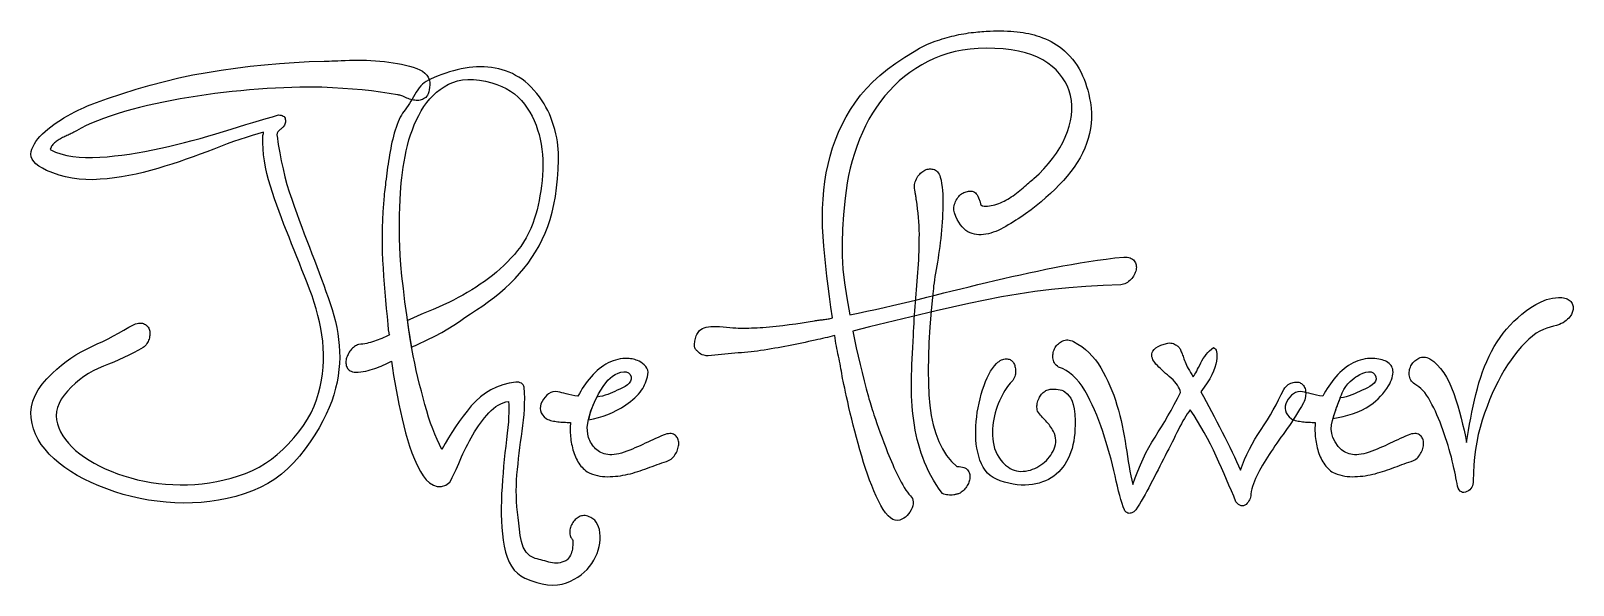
# Model space of a CAD drawing. Extents: x -9.5 to 9.6, y -3.4 to 3.4.
import ezdxf

# ---------------------------------------------------------------- set-up
doc = ezdxf.new("R2010")
doc.units = 0
doc.layers.add('LAYER_1', color=7, linetype='CONTINUOUS')

msp = doc.modelspace()

# ---------------------------------------------------------------- linework, layer by layer
at = {"layer": 'LAYER_1', "color": 250}
for points in [[(-1.3042, -0.4061), (-1.3003, -0.3891), (-1.2955, -0.3728), (-1.2898, -0.3573), (-1.2833, -0.3424), (-1.2759, -0.3283), (-1.2678, -0.3149), (-1.2587, -0.3022), (-1.2486, -0.2902), (-1.2334, -0.2769), (-1.2142, -0.266), (-1.1916, -0.2575), (-1.1661, -0.251), (-1.1382, -0.2465), (-1.1081, -0.2435), (-1.0764, -0.2421), (-1.0436, -0.2418), (-1.0006, -0.243), (-0.9575, -0.2455), (-0.9151, -0.2488), (-0.8745, -0.2525), (-0.8365, -0.2562), (-0.802, -0.2593), (-0.7722, -0.2615), (-0.7477, -0.2624), (-0.7119, -0.2622), (-0.6762, -0.2618), (-0.6405, -0.2611), (-0.6051, -0.2601), (-0.5699, -0.2589), (-0.5347, -0.2575), (-0.4997, -0.2556), (-0.4649, -0.2531), (-0.3819, -0.246), (-0.2997, -0.2377), (-0.2184, -0.2287), (-0.1379, -0.2186), (-0.0584, -0.2076), (0.0203, -0.1957), (0.0982, -0.183), (0.1751, -0.1697), (0.189, -0.1674), (0.2029, -0.1652), (0.2168, -0.1632), (0.2308, -0.1614), (0.2446, -0.1598), (0.2586, -0.1583), (0.2725, -0.1569), (0.2864, -0.1558), (0.3003, -0.1544), (0.3143, -0.1526), (0.3281, -0.1504), (0.3421, -0.1477), (0.3559, -0.1446), (0.3699, -0.141), (0.3838, -0.137), (0.3977, -0.1325), (0.3776, -0.0011), (0.3591, 0.1287), (0.3422, 0.2567), (0.327, 0.3834), (0.3133, 0.5083), (0.3011, 0.6318), (0.2907, 0.7535), (0.2818, 0.8738), (0.2757, 0.9922), (0.2735, 1.1088), (0.2752, 1.2235), (0.2807, 1.3363), (0.2902, 1.4472), (0.3036, 1.5563), (0.3209, 1.6635), (0.3421, 1.7688), (0.3676, 1.8721), (0.398, 1.9735), (0.4332, 2.0727), (0.473, 2.1699), (0.5178, 2.2651), (0.5673, 2.3583), (0.6215, 2.4494), (0.6806, 2.5386), (0.7457, 2.6255), (0.8183, 2.7101), (0.8982, 2.7925), (0.9855, 2.8725), (1.0803, 2.95), (1.1825, 3.0251), (1.292, 3.0982), (1.4087, 3.1693), (1.4433, 3.1892), (1.4773, 3.208), (1.5106, 3.2256), (1.5433, 3.2419), (1.5754, 3.2571), (1.607, 3.2708), (1.638, 3.2833), (1.6683, 3.2945), (1.6984, 3.3047), (1.7284, 3.3145), (1.7581, 3.3238), (1.7878, 3.3328), (1.8172, 3.3412), (1.8466, 3.3493), (1.8759, 3.357), (1.9048, 3.3641), (1.934, 3.3707), (1.9633, 3.377), (1.9931, 3.3829), (2.0231, 3.3884), (2.0534, 3.3933), (2.084, 3.3979), (2.115, 3.4021), (2.146, 3.4057), (2.1721, 3.4085), (2.1979, 3.4111), (2.2235, 3.4136), (2.249, 3.4156), (2.2745, 3.4176), (2.2997, 3.4193), (2.3249, 3.4208), (2.3497, 3.422), (2.3937, 3.4237), (2.4371, 3.4245), (2.48, 3.4246), (2.5224, 3.4239), (2.5643, 3.4224), (2.6056, 3.4201), (2.6463, 3.4169), (2.6864, 3.4128), (2.7229, 3.4082), (2.7589, 3.4028), (2.7945, 3.3966), (2.8294, 3.3895), (2.8638, 3.3817), (2.8975, 3.3729), (2.9308, 3.3633), (2.9632, 3.3527), (3.0007, 3.3392), (3.0373, 3.3245), (3.073, 3.3084), (3.1079, 3.2909), (3.1417, 3.2721), (3.1746, 3.2518), (3.2063, 3.23), (3.2371, 3.2067), (3.2728, 3.1766), (3.3071, 3.1444), (3.3398, 3.1102), (3.3709, 3.0737), (3.4002, 3.0352), (3.4279, 2.9944), (3.4538, 2.9515), (3.478, 2.9062), (3.4972, 2.8659), (3.5151, 2.8238), (3.5316, 2.78), (3.5467, 2.7344), (3.5604, 2.6871), (3.5726, 2.6379), (3.5834, 2.5867), (3.5929, 2.5339), (3.6013, 2.4683), (3.6057, 2.4033), (3.6059, 2.3391), (3.6022, 2.2755), (3.5944, 2.2127), (3.5825, 2.1505), (3.5665, 2.0891), (3.5465, 2.0285), (3.5229, 1.9685), (3.4956, 1.9094), (3.4649, 1.8509), (3.4306, 1.7931), (3.3929, 1.7361), (3.3517, 1.6798), (3.3071, 1.6243), (3.259, 1.5694), (3.2081, 1.5153), (3.1549, 1.4618), (3.0997, 1.4092), (3.0422, 1.3572), (2.9827, 1.3059), (2.921, 1.2552), (2.8571, 1.2053), (2.7906, 1.1566), (2.7607, 1.1357), (2.7303, 1.1151), (2.6999, 1.0951), (2.6691, 1.0752), (2.6383, 1.0557), (2.6073, 1.0366), (2.5762, 1.0177), (2.5448, 0.999), (2.5137, 0.9813), (2.4826, 0.9651), (2.4516, 0.9505), (2.4208, 0.9376), (2.3902, 0.9262), (2.3597, 0.9164), (2.3293, 0.9082), (2.299, 0.9016), (2.2693, 0.8971), (2.24, 0.895), (2.2113, 0.8954), (2.1831, 0.8982), (2.1556, 0.9035), (2.1287, 0.9112), (2.1023, 0.9214), (2.0765, 0.9341), (2.0515, 0.9498), (2.0278, 0.9694), (2.0051, 0.9927), (1.9837, 1.0198), (1.9631, 1.0505), (1.9433, 1.085), (1.9252, 1.1233), (1.9095, 1.1659), (1.9048, 1.1841), (1.9022, 1.2024), (1.9015, 1.2205), (1.9026, 1.2386), (1.9054, 1.2566), (1.9099, 1.2745), (1.9159, 1.2923), (1.9234, 1.3096), (1.9318, 1.3265), (1.941, 1.3421), (1.9509, 1.3567), (1.9616, 1.37), (1.973, 1.3822), (1.9851, 1.3932), (1.998, 1.4031), (2.0115, 1.4117), (2.0255, 1.4191), (2.0397, 1.4253), (2.054, 1.4301), (2.0683, 1.4337), (2.0829, 1.4359), (2.0976, 1.4369), (2.1125, 1.4365), (2.1275, 1.4349), (2.1421, 1.4314), (2.1556, 1.4251), (2.1681, 1.4163), (2.1796, 1.4048), (2.1897, 1.3905), (2.1987, 1.3737), (2.2071, 1.3544), (2.2156, 1.3329), (2.2193, 1.3233), (2.2227, 1.3139), (2.2259, 1.3046), (2.2287, 1.2954), (2.2308, 1.2863), (2.2326, 1.2771), (2.2337, 1.268), (2.2552, 1.2547), (2.2765, 1.2523), (2.2981, 1.2514), (2.3199, 1.2518), (2.3421, 1.2537), (2.3646, 1.257), (2.3873, 1.2618), (2.4104, 1.268), (2.4335, 1.2753), (2.4565, 1.2836), (2.4792, 1.2927), (2.5019, 1.3027), (2.5245, 1.3135), (2.5468, 1.3253), (2.5691, 1.338), (2.5912, 1.3514), (2.6131, 1.3654), (2.6347, 1.38), (2.656, 1.395), (2.677, 1.4105), (2.6977, 1.4264), (2.7181, 1.4427), (2.7383, 1.4594), (2.7581, 1.4766), (2.7775, 1.4936), (2.7961, 1.5099), (2.8141, 1.5255), (2.8312, 1.5404), (2.8477, 1.5545), (2.8635, 1.5678), (2.8786, 1.5804), (2.8926, 1.5926), (2.9577, 1.6533), (3.0181, 1.7149), (3.0737, 1.7777), (3.1247, 1.8416), (3.171, 1.9065), (3.2126, 1.9725), (3.2497, 2.0394), (3.2822, 2.1073), (3.3096, 2.1753), (3.3314, 2.2421), (3.3478, 2.308), (3.3587, 2.3728), (3.364, 2.4366), (3.3638, 2.4994), (3.3582, 2.5612), (3.3471, 2.622), (3.3305, 2.6811), (3.3086, 2.7377), (3.2812, 2.7919), (3.2485, 2.8435), (3.2106, 2.8927), (3.1671, 2.9394), (3.1183, 2.9836), (3.0642, 3.0255), (3.0043, 3.0637), (2.9381, 3.0976), (2.8658, 3.127), (2.7871, 3.1519), (2.7023, 3.1722), (2.6113, 3.1881), (2.5139, 3.1995), (2.4104, 3.2064), (2.3053, 3.2085), (2.2035, 3.2055), (2.1047, 3.1975), (2.0092, 3.1843), (1.917, 3.1662), (1.8278, 3.1429), (1.7419, 3.1147), (1.6591, 3.0812), (1.5793, 3.0436), (1.5025, 3.0025), (1.4287, 2.9578), (1.3576, 2.9097), (1.2896, 2.8581), (1.2244, 2.803), (1.162, 2.7444), (1.1026, 2.6823), (1.0462, 2.6172), (0.9925, 2.549), (0.9418, 2.4781), (0.894, 2.4041), (0.8491, 2.3274), (0.807, 2.2476), (0.7679, 2.1651), (0.7316, 2.0795), (0.6984, 1.9921), (0.6684, 1.9035), (0.6416, 1.8141), (0.618, 1.7235), (0.5979, 1.6321), (0.5808, 1.5395), (0.5667, 1.446), (0.5554, 1.3514), (0.5358, 1.1483), (0.5225, 0.9655), (0.5164, 0.7961), (0.5178, 0.6331), (0.5273, 0.4695), (0.5457, 0.2982), (0.5734, 0.1123), (0.611, -0.0955), (0.7177, -0.0743), (0.8241, -0.0523), (0.9303, -0.0297), (1.0365, -0.0063), (1.1425, 0.0179), (1.2484, 0.0427), (1.3541, 0.0683), (1.4597, 0.0946), (1.5653, 0.1212), (1.6708, 0.1476), (1.7762, 0.1739), (1.8817, 0.2001), (1.9872, 0.2261), (2.0928, 0.252), (2.1982, 0.2778), (2.3037, 0.3033), (2.4092, 0.3285), (2.5147, 0.3532), (2.6202, 0.3772), (2.7256, 0.4007), (2.8312, 0.4237), (2.9367, 0.446), (3.0422, 0.4677), (3.1477, 0.4888), (3.2534, 0.5091), (3.3596, 0.5283), (3.4662, 0.5462), (3.5732, 0.563), (3.6805, 0.5793), (3.7884, 0.5949), (3.8967, 0.6084), (4.0056, 0.6187), (4.028, 0.6192), (4.0485, 0.6177), (4.0673, 0.6141), (4.0844, 0.6088), (4.0997, 0.6019), (4.1134, 0.5933), (4.1252, 0.5834), (4.1354, 0.5724), (4.1439, 0.5605), (4.1507, 0.548), (4.156, 0.5349), (4.1597, 0.5213), (4.1618, 0.5071), (4.1623, 0.4923), (4.1613, 0.477), (4.1586, 0.461), (4.1546, 0.4451), (4.1494, 0.4293), (4.1431, 0.4138), (4.1355, 0.3985), (4.1269, 0.3836), (4.117, 0.3689), (4.106, 0.3546), (4.0937, 0.3404), (4.0807, 0.3273), (4.0668, 0.3156), (4.0523, 0.3053), (4.037, 0.2964), (4.0209, 0.2887), (4.0043, 0.2822), (3.9869, 0.2776), (3.9686, 0.2755), (3.7517, 0.2678), (3.5368, 0.2557), (3.324, 0.2391), (3.113, 0.2178), (2.9042, 0.192), (2.6974, 0.1612), (2.4926, 0.1258), (2.2898, 0.0854), (2.0877, 0.0418), (1.8847, -0.003), (1.6807, -0.0492), (1.476, -0.0966), (1.2703, -0.1454), (1.0639, -0.1954), (0.8564, -0.2468), (0.6482, -0.2995), (0.6695, -0.4036), (0.6916, -0.507), (0.7147, -0.61), (0.7386, -0.7122), (0.7635, -0.8139), (0.7891, -0.9151), (0.8156, -1.0157), (0.8429, -1.1157), (0.8489, -1.1367), (0.8556, -1.1597), (0.8632, -1.1849), (0.8715, -1.2119), (0.8805, -1.2408), (0.8902, -1.2713), (0.9006, -1.3034), (0.9116, -1.3369), (0.9292, -1.3897), (0.9481, -1.445), (0.9681, -1.5022), (0.9892, -1.5611), (1.0111, -1.621), (1.0337, -1.6815), (1.0571, -1.7424), (1.081, -1.8028), (1.0964, -1.8409), (1.1119, -1.8787), (1.1277, -1.916), (1.1434, -1.9526), (1.1592, -1.9884), (1.1751, -2.0234), (1.1911, -2.0575), (1.2068, -2.0904), (1.2272, -2.1313), (1.2475, -2.17), (1.2676, -2.2061), (1.2874, -2.2395), (1.3067, -2.2699), (1.3258, -2.2969), (1.3443, -2.3204), (1.3623, -2.34), (1.3767, -2.357), (1.3873, -2.3754), (1.394, -2.3952), (1.3971, -2.4165), (1.3963, -2.4393), (1.3918, -2.4635), (1.3837, -2.4891), (1.3716, -2.5162), (1.3568, -2.5426), (1.3403, -2.5661), (1.322, -2.5866), (1.302, -2.6043), (1.2803, -2.6196), (1.257, -2.6325), (1.2318, -2.6417), (1.2046, -2.6461), (1.1747, -2.6435), (1.1447, -2.6327), (1.115, -2.614), (1.0853, -2.5874), (1.0558, -2.5531), (1.0264, -2.5111), (0.9972, -2.4617), (0.9681, -2.4049), (0.9396, -2.3436), (0.9116, -2.2798), (0.8844, -2.2136), (0.858, -2.1452), (0.8323, -2.0746), (0.8073, -2.0015), (0.783, -1.9261), (0.7594, -1.8484), (0.7367, -1.7701), (0.7148, -1.6925), (0.6938, -1.6159), (0.6736, -1.54), (0.6544, -1.4652), (0.6359, -1.3911), (0.6184, -1.3179), (0.6017, -1.2456), (0.5863, -1.1766), (0.5722, -1.1134), (0.5596, -1.056), (0.5485, -1.0045), (0.5387, -0.9587), (0.5303, -0.9187), (0.5233, -0.8845), (0.5183, -0.856), (0.5134, -0.8259), (0.5081, -0.7956), (0.5028, -0.7651), (0.4972, -0.7344), (0.4914, -0.7036), (0.4853, -0.6726), (0.4788, -0.6416), (0.472, -0.6103), (0.4652, -0.5789), (0.4586, -0.5473), (0.4524, -0.5157), (0.4465, -0.4838), (0.4409, -0.4519), (0.4355, -0.4198), (0.4304, -0.3877), (0.4255, -0.3552), (0.3954, -0.3622), (0.3652, -0.3691), (0.3351, -0.3761), (0.3049, -0.383), (0.2748, -0.39), (0.2446, -0.397), (0.2145, -0.4039), (0.1844, -0.4108), (0.1426, -0.4201), (0.1009, -0.4291), (0.0591, -0.438), (0.0174, -0.4467), (-0.0243, -0.4553), (-0.066, -0.4638), (-0.1077, -0.4722), (-0.1495, -0.4804), (-0.1914, -0.4884), (-0.2336, -0.4963), (-0.276, -0.5041), (-0.3188, -0.5117), (-0.3618, -0.5194), (-0.4051, -0.527), (-0.4488, -0.5342), (-0.4927, -0.5407), (-0.5321, -0.5456), (-0.5717, -0.5502), (-0.6115, -0.5545), (-0.6514, -0.5586), (-0.6916, -0.5624), (-0.7318, -0.5661), (-0.7722, -0.5696), (-0.8126, -0.5731), (-0.8533, -0.5767), (-0.8942, -0.5806), (-0.9351, -0.5848), (-0.9761, -0.589), (-1.0174, -0.5932), (-1.0587, -0.5976), (-1.1003, -0.6017), (-1.1419, -0.6056), (-1.1527, -0.6058), (-1.1661, -0.6047), (-1.1816, -0.6021), (-1.1984, -0.5978), (-1.2157, -0.5917), (-1.233, -0.5836), (-1.2494, -0.5734), (-1.2643, -0.5607), (-1.2727, -0.5524), (-1.2803, -0.5448), (-1.2871, -0.5376), (-1.2932, -0.5306), (-1.2985, -0.5237), (-1.3029, -0.5164), (-1.3066, -0.5086), (-1.3094, -0.5003), (-1.311, -0.4924), (-1.3121, -0.4837), (-1.3125, -0.474), (-1.3123, -0.4632), (-1.3114, -0.4511), (-1.3097, -0.4377), (-1.3074, -0.4228), (-1.3042, -0.4061)], [(-4.5921, 2.789), (-4.5929, 2.7536), (-4.5953, 2.7215), (-4.5993, 2.6928), (-4.6049, 2.6673), (-4.612, 2.6452), (-4.6207, 2.6264), (-4.6311, 2.611), (-4.643, 2.5989), (-4.656, 2.5893), (-4.6694, 2.581), (-4.6833, 2.5741), (-4.6976, 2.5687), (-4.7122, 2.5649), (-4.7275, 2.5624), (-4.743, 2.5615), (-4.759, 2.5618), (-4.7753, 2.5634), (-4.7918, 2.5659), (-4.8084, 2.5692), (-4.8251, 2.5733), (-4.8419, 2.5784), (-4.859, 2.5844), (-4.8762, 2.5912), (-4.8935, 2.5989), (-4.9102, 2.6065), (-4.9256, 2.613), (-4.9398, 2.6186), (-4.9526, 2.6232), (-4.9642, 2.6265), (-4.9744, 2.6287), (-4.9834, 2.6301), (-4.9909, 2.6313), (-5.0949, 2.6485), (-5.2026, 2.6643), (-5.314, 2.6785), (-5.4292, 2.6911), (-5.5482, 2.702), (-5.6708, 2.7115), (-5.7974, 2.7189), (-5.9276, 2.7241), (-6.0171, 2.7259), (-6.109, 2.7264), (-6.2036, 2.7255), (-6.3009, 2.7233), (-6.4007, 2.7197), (-6.5032, 2.7146), (-6.6083, 2.7084), (-6.716, 2.7009), (-6.8248, 2.6921), (-6.9334, 2.6823), (-7.0416, 2.6713), (-7.1495, 2.6592), (-7.2572, 2.6459), (-7.3646, 2.6314), (-7.4717, 2.6157), (-7.5786, 2.5989), (-7.6843, 2.581), (-7.7884, 2.5618), (-7.8907, 2.5415), (-7.9912, 2.5201), (-8.09, 2.4975), (-8.1871, 2.4737), (-8.2825, 2.4488), (-8.3762, 2.4227), (-8.4666, 2.3957), (-8.5524, 2.368), (-8.6336, 2.3394), (-8.7101, 2.3103), (-8.782, 2.2805), (-8.8494, 2.25), (-8.912, 2.2185), (-8.9698, 2.1861), (-8.9773, 2.1817), (-8.9854, 2.1771), (-8.9942, 2.172), (-9.0036, 2.1668), (-9.0137, 2.1614), (-9.0247, 2.1558), (-9.0362, 2.1501), (-9.0486, 2.1444), (-9.0614, 2.1385), (-9.0745, 2.1325), (-9.0875, 2.1263), (-9.1007, 2.1201), (-9.1142, 2.1137), (-9.1277, 2.107), (-9.1414, 2.1002), (-9.1553, 2.0934), (-9.169, 2.0862), (-9.1822, 2.0786), (-9.1951, 2.0705), (-9.2075, 2.0621), (-9.2194, 2.0533), (-9.231, 2.0439), (-9.242, 2.034), (-9.2527, 2.0238), (-9.2624, 2.0135), (-9.2709, 2.0033), (-9.2781, 1.9932), (-9.284, 1.9832), (-9.2937, 1.9545), (-9.2302, 1.9193), (-9.1623, 1.8978), (-9.091, 1.8805), (-9.0161, 1.8674), (-8.9379, 1.8585), (-8.8562, 1.8538), (-8.771, 1.8533), (-8.6822, 1.8569), (-8.5913, 1.8637), (-8.4994, 1.8726), (-8.4065, 1.8834), (-8.3124, 1.8963), (-8.2174, 1.9112), (-8.1214, 1.9281), (-8.0243, 1.9471), (-7.9263, 1.9682), (-7.828, 1.9907), (-7.7299, 2.0142), (-7.632, 2.0388), (-7.5345, 2.0644), (-7.4373, 2.091), (-7.3403, 2.1186), (-7.2437, 2.1473), (-7.1473, 2.1769), (-7.0525, 2.2064), (-6.9604, 2.2347), (-6.871, 2.262), (-6.7844, 2.2881), (-6.7006, 2.3131), (-6.6195, 2.3368), (-6.5412, 2.3594), (-6.4655, 2.3809), (-6.4481, 2.3801), (-6.4326, 2.3777), (-6.4192, 2.3737), (-6.4077, 2.3681), (-6.3982, 2.3611), (-6.3908, 2.3523), (-6.3855, 2.3419), (-6.3821, 2.3299), (-6.3807, 2.3173), (-6.3805, 2.3048), (-6.3817, 2.2924), (-6.3844, 2.2801), (-6.3885, 2.268), (-6.394, 2.2558), (-6.401, 2.2439), (-6.4099, 2.2325), (-6.4145, 2.2275), (-6.4197, 2.2224), (-6.4254, 2.2171), (-6.4316, 2.2114), (-6.4383, 2.2056), (-6.4455, 2.1994), (-6.453, 2.1929), (-6.4609, 2.1861), (-6.4684, 2.179), (-6.4745, 2.1717), (-6.4793, 2.164), (-6.4829, 2.156), (-6.4849, 2.1478), (-6.4855, 2.1393), (-6.4851, 2.1304), (-6.4841, 2.1213), (-6.4687, 2.0158), (-6.4513, 1.9124), (-6.432, 1.8112), (-6.4105, 1.7121), (-6.3871, 1.6153), (-6.3614, 1.5205), (-6.3334, 1.4279), (-6.3033, 1.3375), (-6.272, 1.2489), (-6.2407, 1.1613), (-6.2094, 1.075), (-6.1781, 0.9897), (-6.1468, 0.9057), (-6.1154, 0.8228), (-6.0841, 0.7411), (-6.0528, 0.6605), (-6.0219, 0.5809), (-5.9917, 0.5019), (-5.9622, 0.4238), (-5.9335, 0.3463), (-5.9055, 0.2696), (-5.8781, 0.1935), (-5.8515, 0.1182), (-5.8256, 0.0437), (-5.8015, -0.0305), (-5.7801, -0.1047), (-5.7616, -0.1789), (-5.7456, -0.2531), (-5.7326, -0.3273), (-5.7222, -0.4015), (-5.7146, -0.4758), (-5.7097, -0.55), (-5.7083, -0.6245), (-5.7106, -0.6998), (-5.7169, -0.7758), (-5.7271, -0.8525), (-5.7411, -0.93), (-5.7592, -1.0081), (-5.7813, -1.0871), (-5.8071, -1.1667), (-5.8376, -1.2474), (-5.8738, -1.3293), (-5.9154, -1.4125), (-5.9624, -1.4971), (-6.0149, -1.5831), (-6.073, -1.6704), (-6.1366, -1.7588), (-6.2059, -1.8484), (-6.2753, -1.9288), (-6.3494, -2.003), (-6.4283, -2.0709), (-6.5117, -2.1325), (-6.5998, -2.188), (-6.6927, -2.2371), (-6.7902, -2.28), (-6.8922, -2.3168), (-6.9969, -2.3479), (-7.1024, -2.3742), (-7.2086, -2.3954), (-7.3154, -2.4118), (-7.423, -2.4232), (-7.5313, -2.4298), (-7.6403, -2.4313), (-7.7501, -2.4281), (-7.8596, -2.4203), (-7.9681, -2.4086), (-8.0753, -2.3931), (-8.1814, -2.3736), (-8.2863, -2.3502), (-8.3901, -2.3229), (-8.4927, -2.2916), (-8.5941, -2.2564), (-8.6926, -2.2181), (-8.7863, -2.1773), (-8.8752, -2.1341), (-8.9593, -2.0884), (-9.0386, -2.0403), (-9.1132, -1.9896), (-9.183, -1.9365), (-9.248, -1.8809), (-9.3071, -1.8233), (-9.3595, -1.7641), (-9.4051, -1.7033), (-9.4439, -1.6408), (-9.4759, -1.5769), (-9.501, -1.5113), (-9.5193, -1.4441), (-9.5309, -1.3753), (-9.5337, -1.3059), (-9.5264, -1.2363), (-9.5089, -1.1667), (-9.481, -1.0972), (-9.4428, -1.0278), (-9.3941, -0.9583), (-9.3354, -0.8887), (-9.2665, -0.8189), (-9.2122, -0.7693), (-9.1559, -0.722), (-9.0979, -0.6772), (-9.0379, -0.6348), (-8.9762, -0.5949), (-8.9126, -0.5573), (-8.8471, -0.5222), (-8.7796, -0.4897), (-8.7117, -0.4581), (-8.6443, -0.4257), (-8.5777, -0.3925), (-8.5119, -0.3587), (-8.4473, -0.3232), (-8.3837, -0.2863), (-8.3203, -0.2499), (-8.2556, -0.2161), (-8.2362, -0.2079), (-8.2175, -0.2024), (-8.1996, -0.1993), (-8.1825, -0.1983), (-8.1665, -0.1993), (-8.1517, -0.202), (-8.1381, -0.2061), (-8.1258, -0.2114), (-8.1147, -0.2176), (-8.1046, -0.2247), (-8.0955, -0.2327), (-8.0875, -0.2415), (-8.0805, -0.2512), (-8.0745, -0.2619), (-8.0694, -0.2733), (-8.0655, -0.2856), (-8.0625, -0.2985), (-8.0606, -0.3116), (-8.0597, -0.3251), (-8.0597, -0.3389), (-8.0608, -0.3529), (-8.0629, -0.3673), (-8.066, -0.382), (-8.0702, -0.3969), (-8.0754, -0.4117), (-8.0818, -0.4261), (-8.0893, -0.4402), (-8.098, -0.4537), (-8.1074, -0.4672), (-8.1179, -0.4807), (-8.1301, -0.4931), (-8.1443, -0.5035), (-8.2022, -0.5365), (-8.2611, -0.5681), (-8.3213, -0.5985), (-8.3824, -0.6277), (-8.4445, -0.6559), (-8.5076, -0.6832), (-8.5714, -0.7096), (-8.6359, -0.7354), (-8.6996, -0.7625), (-8.7611, -0.7929), (-8.8202, -0.8263), (-8.877, -0.863), (-8.9315, -0.9028), (-8.9837, -0.9459), (-9.0336, -0.9921), (-9.081, -1.0415), (-9.1236, -1.0926), (-9.1584, -1.1436), (-9.1855, -1.1946), (-9.2051, -1.2456), (-9.2168, -1.2966), (-9.221, -1.3475), (-9.2175, -1.3986), (-9.2063, -1.4496), (-9.1888, -1.5), (-9.1664, -1.5493), (-9.1389, -1.5974), (-9.1066, -1.6444), (-9.0693, -1.6901), (-9.0271, -1.7347), (-8.9801, -1.7783), (-8.928, -1.8206), (-8.8719, -1.8613), (-8.8121, -1.9003), (-8.7489, -1.9373), (-8.6822, -1.9724), (-8.6121, -2.0056), (-8.5385, -2.037), (-8.4614, -2.0665), (-8.3808, -2.0942), (-8.2979, -2.1192), (-8.2139, -2.1411), (-8.1287, -2.1597), (-8.0423, -2.1753), (-7.9548, -2.1876), (-7.8661, -2.1968), (-7.7762, -2.2027), (-7.6852, -2.2055), (-7.5938, -2.2047), (-7.5026, -2.2002), (-7.4118, -2.192), (-7.3212, -2.1799), (-7.231, -2.1642), (-7.141, -2.1447), (-7.0513, -2.1213), (-6.9618, -2.0942), (-6.8741, -2.0627), (-6.7894, -2.026), (-6.7077, -1.9845), (-6.6291, -1.9377), (-6.5536, -1.8859), (-6.4811, -1.8289), (-6.4115, -1.7669), (-6.345, -1.7), (-6.2764, -1.6232), (-6.2138, -1.5457), (-6.1576, -1.4678), (-6.1074, -1.3892), (-6.0636, -1.3102), (-6.026, -1.2305), (-5.9946, -1.1503), (-5.9694, -1.0693), (-5.9493, -0.9883), (-5.9332, -0.9073), (-5.9209, -0.8265), (-5.9126, -0.7459), (-5.9083, -0.6655), (-5.9077, -0.5851), (-5.911, -0.5048), (-5.9183, -0.4248), (-5.929, -0.3448), (-5.9424, -0.2645), (-5.9585, -0.1841), (-5.9775, -0.1036), (-5.9992, -0.0229), (-6.0235, 0.0579), (-6.0507, 0.1389), (-6.0807, 0.2199), (-6.112, 0.301), (-6.1436, 0.3819), (-6.1753, 0.4627), (-6.2071, 0.5433), (-6.239, 0.6238), (-6.2711, 0.7042), (-6.3034, 0.7845), (-6.3358, 0.8645), (-6.3678, 0.9444), (-6.3989, 1.0242), (-6.4292, 1.1038), (-6.4586, 1.1833), (-6.487, 1.2627), (-6.5148, 1.3419), (-6.5416, 1.4209), (-6.5676, 1.4998), (-6.5914, 1.5784), (-6.6117, 1.6564), (-6.6284, 1.7337), (-6.6418, 1.8105), (-6.6515, 1.8868), (-6.6578, 1.9624), (-6.6607, 2.0375), (-6.6603, 2.1119), (-6.6602, 2.1164), (-6.6599, 2.1206), (-6.6595, 2.1246), (-6.659, 2.1282), (-6.6585, 2.1314), (-6.6577, 2.1346), (-6.6568, 2.1373), (-6.6557, 2.1398), (-6.6546, 2.1422), (-6.6536, 2.1449), (-6.6528, 2.148), (-6.6522, 2.1513), (-6.6517, 2.1549), (-6.6514, 2.1588), (-6.6511, 2.1631), (-6.651, 2.1676), (-6.7216, 2.1482), (-6.7939, 2.1267), (-6.8682, 2.1034), (-6.9443, 2.0783), (-7.0224, 2.0513), (-7.1023, 2.0223), (-7.1841, 1.9916), (-7.2678, 1.9589), (-7.3528, 1.9257), (-7.4382, 1.8934), (-7.5243, 1.862), (-7.611, 1.8314), (-7.6982, 1.8018), (-7.786, 1.7729), (-7.8745, 1.7449), (-7.9634, 1.7178), (-8.0526, 1.6924), (-8.142, 1.6694), (-8.2312, 1.6488), (-8.3204, 1.6308), (-8.4097, 1.6153), (-8.499, 1.6021), (-8.5883, 1.5914), (-8.6776, 1.5832), (-8.766, 1.579), (-8.8529, 1.5798), (-8.9382, 1.5859), (-9.0219, 1.5972), (-9.1041, 1.6137), (-9.1846, 1.6353), (-9.2636, 1.6623), (-9.3408, 1.6946), (-9.3924, 1.7204), (-9.4362, 1.7472), (-9.4718, 1.7749), (-9.4996, 1.8035), (-9.5194, 1.8329), (-9.5312, 1.8632), (-9.5349, 1.8944), (-9.5309, 1.9264), (-9.521, 1.9587), (-9.5079, 1.9908), (-9.4914, 2.0224), (-9.4717, 2.0539), (-9.4487, 2.0851), (-9.4221, 2.1159), (-9.3924, 2.1465), (-9.3593, 2.1769), (-9.3239, 2.2067), (-9.2869, 2.2357), (-9.2484, 2.264), (-9.2086, 2.2916), (-9.1673, 2.3185), (-9.1245, 2.3446), (-9.0803, 2.3701), (-9.0347, 2.3949), (-8.99, 2.4181), (-8.9484, 2.4392), (-8.9099, 2.4581), (-8.8748, 2.4749), (-8.8427, 2.4893), (-8.8137, 2.5014), (-8.788, 2.5116), (-8.7657, 2.5201), (-8.5872, 2.5846), (-8.4093, 2.6448), (-8.2318, 2.7004), (-8.0549, 2.7515), (-7.8784, 2.798), (-7.7022, 2.8399), (-7.5265, 2.8771), (-7.3513, 2.9096), (-7.1755, 2.9381), (-6.9981, 2.9634), (-6.8191, 2.9855), (-6.6383, 3.0046), (-6.4561, 3.0205), (-6.2723, 3.0333), (-6.0869, 3.0428), (-5.8998, 3.0487), (-5.8837, 3.0491), (-5.8628, 3.0496), (-5.8372, 3.0503), (-5.8071, 3.0513), (-5.7723, 3.0526), (-5.7328, 3.054), (-5.6888, 3.0558), (-5.6401, 3.058), (-5.5888, 3.0598), (-5.5367, 3.0608), (-5.4839, 3.061), (-5.4303, 3.0602), (-5.3761, 3.0587), (-5.3211, 3.0563), (-5.2654, 3.0529), (-5.2089, 3.0487), (-5.1527, 3.0435), (-5.0978, 3.0371), (-5.0443, 3.0295), (-4.9921, 3.0209), (-4.9412, 3.0111), (-4.8915, 3), (-4.8432, 2.9879), (-4.7961, 2.9745), (-4.7524, 2.9594), (-4.7139, 2.9421), (-4.6806, 2.9224), (-4.6524, 2.9003), (-4.6295, 2.876), (-4.6119, 2.8493), (-4.5995, 2.8204), (-4.5921, 2.789)], [(-4.8679, -0.1687), (-4.8676, -0.1884), (-4.8654, -0.2136), (-4.8615, -0.2448), (-4.8557, -0.282), (-4.8484, -0.3257), (-4.8394, -0.3761), (-4.829, -0.4335), (-4.8172, -0.4983), (-4.7931, -0.487), (-4.7689, -0.4757), (-4.7448, -0.4645), (-4.7208, -0.4532), (-4.6967, -0.4419), (-4.6726, -0.4306), (-4.6484, -0.4194), (-4.6244, -0.4081), (-4.5288, -0.3611), (-4.4436, -0.3151), (-4.3664, -0.2694), (-4.2945, -0.224), (-4.2257, -0.1783), (-4.1573, -0.1317), (-4.0871, -0.0842), (-4.0124, -0.0352), (-3.9362, 0.0155), (-3.8626, 0.0677), (-3.7918, 0.1215), (-3.7238, 0.177), (-3.6585, 0.234), (-3.596, 0.2926), (-3.5362, 0.3528), (-3.4791, 0.4147), (-3.4251, 0.4786), (-3.3739, 0.5451), (-3.326, 0.6142), (-3.2809, 0.6859), (-3.2388, 0.7603), (-3.2, 0.8372), (-3.1641, 0.9168), (-3.1313, 0.999), (-3.1019, 1.0848), (-3.0759, 1.1757), (-3.0537, 1.2715), (-3.0351, 1.3723), (-3.0204, 1.4779), (-3.0096, 1.5885), (-3.002, 1.704), (-2.9968, 1.8244), (-2.9963, 1.8668), (-2.9973, 1.9106), (-3.0001, 1.9556), (-3.0047, 2.0018), (-3.0111, 2.0494), (-3.0198, 2.0984), (-3.0304, 2.1485), (-3.0432, 2.2), (-3.0578, 2.2513), (-3.0739, 2.3006), (-3.0914, 2.3482), (-3.1104, 2.3937), (-3.1309, 2.4373), (-3.153, 2.4791), (-3.1763, 2.519), (-3.2009, 2.5571), (-3.2339, 2.6042), (-3.2677, 2.6483), (-3.3024, 2.6894), (-3.3378, 2.7274), (-3.3742, 2.7624), (-3.4114, 2.7945), (-3.4494, 2.8234), (-3.4884, 2.8493), (-3.5282, 2.8725), (-3.5687, 2.8934), (-3.6099, 2.9119), (-3.6519, 2.9281), (-3.6945, 2.942), (-3.7379, 2.9536), (-3.7822, 2.9629), (-3.8269, 2.9699), (-3.8724, 2.9746), (-3.9182, 2.9773), (-3.9645, 2.9781), (-4.0112, 2.9768), (-4.0584, 2.9735), (-4.106, 2.9682), (-4.1541, 2.9608), (-4.2026, 2.9513), (-4.2511, 2.9403), (-4.2993, 2.9278), (-4.3473, 2.9142), (-4.395, 2.8991), (-4.4422, 2.8828), (-4.4893, 2.8649), (-4.5361, 2.8459), (-4.5828, 2.8261), (-4.6097, 2.8132), (-4.6354, 2.7982), (-4.6596, 2.7811), (-4.6824, 2.762), (-4.7037, 2.7407), (-4.7236, 2.7172), (-4.742, 2.6917), (-4.759, 2.6638), (-4.7754, 2.635), (-4.792, 2.6066), (-4.809, 2.5787), (-4.8263, 2.5513), (-4.8436, 2.5241), (-4.8609, 2.4972), (-4.8789, 2.4709), (-4.8982, 2.4458), (-4.9136, 2.4257), (-4.9287, 2.4038), (-4.9435, 2.3797), (-4.9578, 2.3537), (-4.9716, 2.3256), (-4.9849, 2.2953), (-4.9975, 2.2627), (-5.0095, 2.2279), (-5.0208, 2.1917), (-5.0315, 2.1552), (-5.0416, 2.1181), (-5.0512, 2.0807), (-5.0602, 2.0429), (-5.0686, 2.0044), (-5.0764, 1.9656), (-5.0837, 1.9264), (-5.0904, 1.8871), (-5.097, 1.8481), (-5.1032, 1.8094), (-5.1091, 1.7711), (-5.1147, 1.733), (-5.1201, 1.6952), (-5.1253, 1.6577), (-5.13, 1.6204), (-5.1345, 1.5841), (-5.1387, 1.5497), (-5.1426, 1.5168), (-5.1462, 1.4859), (-5.1495, 1.4566), (-5.1526, 1.4291), (-5.1554, 1.4033), (-5.1578, 1.3792), (-5.1662, 1.2796), (-5.173, 1.1799), (-5.1778, 1.0801), (-5.1811, 0.9804), (-5.1824, 0.8808), (-5.1822, 0.7811), (-5.1802, 0.6813), (-5.1765, 0.5816), (-5.1714, 0.482), (-5.1654, 0.3823), (-5.1586, 0.2826), (-5.1509, 0.1828), (-5.1421, 0.0832), (-5.1321, -0.0165), (-5.1217, -0.1162), (-5.1115, -0.2161), (-5.1108, -0.2251), (-5.1102, -0.234), (-5.1099, -0.2425), (-5.1095, -0.2508), (-5.1091, -0.2588), (-5.1086, -0.2665), (-5.1079, -0.2738), (-5.1069, -0.2809), (-5.1057, -0.288), (-5.1043, -0.2954), (-5.1028, -0.3031), (-5.1011, -0.3111), (-5.0992, -0.3194), (-5.0974, -0.3279), (-5.0953, -0.3368), (-5.0929, -0.3459), (-5.1162, -0.3574), (-5.1394, -0.3682), (-5.1626, -0.3787), (-5.1857, -0.3888), (-5.2089, -0.3984), (-5.2321, -0.4077), (-5.2553, -0.4165), (-5.2784, -0.4248), (-5.3018, -0.4325), (-5.3254, -0.4395), (-5.3494, -0.4458), (-5.3735, -0.4514), (-5.398, -0.4556), (-5.4231, -0.4588), (-5.4482, -0.4619), (-5.4732, -0.4664), (-5.4871, -0.4704), (-5.5006, -0.4761), (-5.5134, -0.4832), (-5.5258, -0.4915), (-5.5375, -0.5012), (-5.549, -0.512), (-5.56, -0.5236), (-5.5706, -0.536), (-5.5806, -0.5489), (-5.5897, -0.5618), (-5.5979, -0.575), (-5.6053, -0.5882), (-5.6119, -0.6016), (-5.6176, -0.6152), (-5.6223, -0.629), (-5.6263, -0.6427), (-5.6291, -0.6565), (-5.6308, -0.6702), (-5.6314, -0.6838), (-5.6309, -0.6971), (-5.6292, -0.7103), (-5.6263, -0.7235), (-5.6222, -0.7364), (-5.617, -0.7493), (-5.6103, -0.7614), (-5.6016, -0.7722), (-5.5912, -0.7817), (-5.5788, -0.7899), (-5.5645, -0.7973), (-5.5483, -0.8038), (-5.5303, -0.8082), (-5.5103, -0.8096), (-5.4782, -0.808), (-5.4468, -0.8049), (-5.4162, -0.8005), (-5.3863, -0.7948), (-5.3572, -0.7882), (-5.3287, -0.7806), (-5.3009, -0.7723), (-5.2738, -0.7633), (-5.2473, -0.7537), (-5.2209, -0.7435), (-5.1946, -0.7328), (-5.1684, -0.7215), (-5.1424, -0.7096), (-5.1165, -0.6972), (-5.0908, -0.6842), (-5.0651, -0.6705), (-5.0529, -0.7588), (-5.0396, -0.8473), (-5.0251, -0.9361), (-5.0094, -1.0252), (-4.9926, -1.1146), (-4.9747, -1.2043), (-4.9555, -1.2943), (-4.9353, -1.3846), (-4.9141, -1.4736), (-4.8921, -1.5599), (-4.8685, -1.6439), (-4.8427, -1.7259), (-4.8145, -1.8061), (-4.783, -1.8847), (-4.7477, -1.9623), (-4.708, -2.039), (-4.6746, -2.0927), (-4.6363, -2.1408), (-4.5937, -2.1807), (-4.5476, -2.2099), (-4.4987, -2.2261), (-4.4476, -2.2271), (-4.3951, -2.2103), (-4.3417, -2.173), (-4.3276, -2.1444), (-4.313, -2.1142), (-4.2981, -2.0825), (-4.2826, -2.049), (-4.2667, -2.014), (-4.2505, -1.9774), (-4.2338, -1.9392), (-4.2165, -1.8994), (-4.1989, -1.859), (-4.1806, -1.8189), (-4.1617, -1.7791), (-4.1423, -1.7395), (-4.1223, -1.7002), (-4.1017, -1.6612), (-4.0806, -1.6225), (-4.0588, -1.5841), (-4.0364, -1.5463), (-4.0134, -1.5096), (-3.9895, -1.4739), (-3.965, -1.4392), (-3.9398, -1.4055), (-3.9137, -1.3728), (-3.8869, -1.3411), (-3.8594, -1.3105), (-3.8314, -1.282), (-3.8026, -1.2566), (-3.7734, -1.2344), (-3.7435, -1.2154), (-3.7131, -1.1997), (-3.6821, -1.1871), (-3.6505, -1.1776), (-3.6183, -1.1713), (-3.6146, -1.2113), (-3.6128, -1.2566), (-3.6129, -1.3076), (-3.6148, -1.3638), (-3.6186, -1.4257), (-3.6243, -1.4931), (-3.632, -1.5661), (-3.6414, -1.6444), (-3.6515, -1.7259), (-3.6609, -1.8081), (-3.6695, -1.891), (-3.6773, -1.9747), (-3.6845, -2.0592), (-3.691, -2.1443), (-3.6967, -2.2303), (-3.7017, -2.3168), (-3.7053, -2.403), (-3.7067, -2.4878), (-3.7059, -2.5711), (-3.7029, -2.653), (-3.6978, -2.7334), (-3.6904, -2.8124), (-3.6809, -2.8899), (-3.6692, -2.966), (-3.6541, -3.0381), (-3.6342, -3.1037), (-3.6096, -3.1628), (-3.58, -3.2152), (-3.5457, -3.2613), (-3.5067, -3.3008), (-3.4628, -3.3338), (-3.4142, -3.3602), (-3.3392, -3.3915), (-3.2673, -3.4161), (-3.1983, -3.4338), (-3.1325, -3.4448), (-3.0697, -3.449), (-3.0099, -3.4463), (-2.9532, -3.4368), (-2.8995, -3.4205), (-2.849, -3.3995), (-2.8015, -3.3759), (-2.7573, -3.3497), (-2.7163, -3.3208), (-2.6785, -3.2895), (-2.6439, -3.2554), (-2.6124, -3.2186), (-2.5841, -3.1793), (-2.5593, -3.1385), (-2.5378, -3.0973), (-2.5198, -3.0557), (-2.5053, -3.0135), (-2.4944, -2.9711), (-2.4868, -2.9281), (-2.4828, -2.8847), (-2.4821, -2.8408), (-2.4848, -2.7986), (-2.491, -2.7602), (-2.5006, -2.7256), (-2.5134, -2.6948), (-2.5295, -2.6677), (-2.549, -2.6443), (-2.5718, -2.6247), (-2.598, -2.6089), (-2.6162, -2.6006), (-2.634, -2.5941), (-2.6511, -2.5896), (-2.6675, -2.5869), (-2.6835, -2.5861), (-2.6988, -2.5872), (-2.7137, -2.5902), (-2.7279, -2.595), (-2.7415, -2.6013), (-2.7546, -2.6087), (-2.7671, -2.617), (-2.7789, -2.6264), (-2.7902, -2.6367), (-2.8009, -2.6481), (-2.8111, -2.6605), (-2.8206, -2.6739), (-2.8293, -2.6879), (-2.8368, -2.7022), (-2.8432, -2.717), (-2.8484, -2.7318), (-2.8525, -2.747), (-2.8554, -2.7626), (-2.8571, -2.7785), (-2.8577, -2.7945), (-2.8564, -2.8177), (-2.8532, -2.8348), (-2.8484, -2.8474), (-2.8426, -2.857), (-2.8364, -2.865), (-2.8303, -2.873), (-2.8249, -2.8825), (-2.8207, -2.8949), (-2.8192, -2.9035), (-2.8182, -2.9137), (-2.8178, -2.9257), (-2.8183, -2.9397), (-2.8196, -2.9561), (-2.822, -2.9751), (-2.8254, -2.9969), (-2.8299, -3.0216), (-2.8346, -3.0405), (-2.8415, -3.0598), (-2.8501, -3.0787), (-2.8602, -3.0965), (-2.8714, -3.1128), (-2.8833, -3.1268), (-2.8956, -3.1378), (-2.9078, -3.1454), (-2.9312, -3.1553), (-2.9544, -3.1635), (-2.9771, -3.1699), (-2.9999, -3.1743), (-3.0228, -3.1764), (-3.0462, -3.1763), (-3.0701, -3.1737), (-3.0947, -3.1684), (-3.1187, -3.1619), (-3.1426, -3.1555), (-3.1666, -3.149), (-3.1905, -3.1425), (-3.2145, -3.136), (-3.2385, -3.1295), (-3.2624, -3.1231), (-3.2864, -3.1166), (-3.3509, -3.0866), (-3.3989, -3.0391), (-3.4332, -2.9782), (-3.4566, -2.9076), (-3.4719, -2.8315), (-3.4819, -2.7537), (-3.4896, -2.6782), (-3.4977, -2.6089), (-3.506, -2.544), (-3.5124, -2.4786), (-3.5169, -2.413), (-3.5196, -2.347), (-3.5204, -2.2807), (-3.5194, -2.2142), (-3.5165, -2.1474), (-3.5116, -2.0802), (-3.5056, -2.0129), (-3.4989, -1.9455), (-3.4917, -1.8779), (-3.4838, -1.8101), (-3.4755, -1.7424), (-3.4665, -1.6743), (-3.4568, -1.6061), (-3.4467, -1.5377), (-3.4372, -1.4694), (-3.4296, -1.4013), (-3.4239, -1.3332), (-3.42, -1.2653), (-3.4172, -1.1975), (-3.4157, -1.1296), (-3.4173, -1.0621), (-3.4235, -0.9951), (-3.4274, -0.9795), (-3.4342, -0.9662), (-3.4439, -0.955), (-3.456, -0.946), (-3.4705, -0.9386), (-3.4871, -0.9329), (-3.5055, -0.9298), (-3.5255, -0.9302), (-3.6094, -0.944), (-3.6888, -0.9647), (-3.7642, -0.9922), (-3.8352, -1.0263), (-3.9021, -1.067), (-3.9647, -1.1141), (-4.0231, -1.1675), (-4.0774, -1.227), (-4.1288, -1.2902), (-4.1785, -1.3546), (-4.2268, -1.4201), (-4.2733, -1.4867), (-4.3182, -1.5545), (-4.3616, -1.6235), (-4.4035, -1.6937), (-4.4437, -1.765), (-4.4734, -1.7056), (-4.502, -1.6432), (-4.5296, -1.5779), (-4.5562, -1.5098), (-4.5817, -1.4389), (-4.6063, -1.3649), (-4.6298, -1.2881), (-4.6524, -1.2084), (-4.6744, -1.1266), (-4.6965, -1.0434), (-4.7182, -0.9587), (-4.7393, -0.8727), (-4.7598, -0.7851), (-4.7793, -0.6959), (-4.7977, -0.6052), (-4.8147, -0.5129), (-4.8344, -0.3934), (-4.8558, -0.2524), (-4.8778, -0.0971), (-4.8993, 0.0653), (-4.9192, 0.2277), (-4.9363, 0.3827), (-4.9498, 0.5232), (-4.9585, 0.6419), (-4.9634, 0.7463), (-4.9669, 0.8486), (-4.9687, 0.9486), (-4.9689, 1.0465), (-4.9672, 1.1421), (-4.9635, 1.2357), (-4.9588, 1.3271), (-4.9538, 1.4164), (-4.9499, 1.4771), (-4.9449, 1.5391), (-4.9385, 1.6023), (-4.9308, 1.6667), (-4.9216, 1.7321), (-4.9108, 1.7988), (-4.8984, 1.8666), (-4.8842, 1.9357), (-4.8682, 2.0043), (-4.85, 2.071), (-4.8299, 2.1358), (-4.8077, 2.1988), (-4.7836, 2.2599), (-4.7573, 2.3191), (-4.7291, 2.3765), (-4.6987, 2.4319), (-4.6661, 2.4847), (-4.6306, 2.5342), (-4.5925, 2.5804), (-4.5515, 2.6232), (-4.5079, 2.6626), (-4.4614, 2.6988), (-4.4122, 2.7316), (-4.3603, 2.7612), (-4.3052, 2.7858), (-4.2467, 2.8041), (-4.1847, 2.816), (-4.1191, 2.8215), (-4.0502, 2.8205), (-3.9777, 2.8133), (-3.9018, 2.7997), (-3.8223, 2.7797), (-3.7593, 2.7594), (-3.6998, 2.7354), (-3.6439, 2.7079), (-3.5916, 2.6766), (-3.543, 2.6417), (-3.498, 2.6033), (-3.4566, 2.5612), (-3.4188, 2.5154), (-3.3844, 2.467), (-3.3528, 2.4169), (-3.3241, 2.3651), (-3.2983, 2.3113), (-3.2755, 2.256), (-3.2554, 2.1989), (-3.2383, 2.1401), (-3.2241, 2.0795), (-3.2127, 2.0178), (-3.2036, 1.9555), (-3.197, 1.8927), (-3.1928, 1.8291), (-3.1911, 1.7651), (-3.192, 1.7004), (-3.1952, 1.6352), (-3.2009, 1.5694), (-3.2083, 1.5043), (-3.2171, 1.441), (-3.227, 1.3797), (-3.2379, 1.3202), (-3.2501, 1.2626), (-3.2634, 1.2069), (-3.2779, 1.1529), (-3.2937, 1.101), (-3.3158, 1.0372), (-3.3405, 0.9756), (-3.3679, 0.9161), (-3.398, 0.8587), (-3.4305, 0.8036), (-3.4657, 0.7506), (-3.5036, 0.6998), (-3.544, 0.6512), (-3.5863, 0.6044), (-3.6298, 0.559), (-3.6744, 0.5151), (-3.7203, 0.4726), (-3.7671, 0.4317), (-3.8153, 0.3921), (-3.8646, 0.3539), (-3.915, 0.3173), (-3.9665, 0.2817), (-4.0191, 0.2471), (-4.0726, 0.2133), (-4.1272, 0.1804), (-4.1829, 0.1484), (-4.2394, 0.1172), (-4.297, 0.0869), (-4.3556, 0.0576), (-4.4204, 0.027), (-4.4845, -0.0016), (-4.5485, -0.0288), (-4.6122, -0.0552), (-4.6757, -0.0817), (-4.7394, -0.109), (-4.8034, -0.1378), (-4.8679, -0.1687)], [(1.4365, 1.3236), (1.4363, 1.3287), (1.4359, 1.3349), (1.4351, 1.342), (1.4341, 1.3502), (1.4329, 1.3594), (1.4313, 1.3697), (1.4294, 1.3809), (1.4272, 1.3932), (1.4251, 1.4052), (1.4232, 1.416), (1.4215, 1.4255), (1.4203, 1.4337), (1.4193, 1.4407), (1.4186, 1.4462), (1.4181, 1.4505), (1.4179, 1.4535), (1.4142, 1.4698), (1.4121, 1.4862), (1.4119, 1.5028), (1.4133, 1.5195), (1.4164, 1.5364), (1.4214, 1.5534), (1.4281, 1.5706), (1.4365, 1.5879), (1.446, 1.6047), (1.4562, 1.6204), (1.4669, 1.635), (1.4782, 1.6482), (1.49, 1.6604), (1.5025, 1.6714), (1.5156, 1.6812), (1.5292, 1.69), (1.5432, 1.6973), (1.5574, 1.7032), (1.5716, 1.7077), (1.586, 1.7108), (1.6006, 1.7123), (1.6152, 1.7125), (1.6301, 1.7112), (1.6451, 1.7085), (1.6596, 1.704), (1.6732, 1.6973), (1.6858, 1.6884), (1.6973, 1.6772), (1.708, 1.6641), (1.718, 1.6488), (1.7266, 1.6311), (1.7332, 1.6111), (1.7424, 1.5713), (1.75, 1.5299), (1.7561, 1.4872), (1.7607, 1.4432), (1.7638, 1.3979), (1.7656, 1.3512), (1.7662, 1.3032), (1.7657, 1.254), (1.7644, 1.2042), (1.7623, 1.154), (1.7597, 1.1039), (1.7565, 1.0535), (1.7527, 1.003), (1.7484, 0.9523), (1.7435, 0.9016), (1.7379, 0.8505), (1.732, 0.8), (1.7257, 0.75), (1.7193, 0.7008), (1.7124, 0.6524), (1.7053, 0.6047), (1.6979, 0.5576), (1.6903, 0.5113), (1.6823, 0.4657), (1.6745, 0.4214), (1.6675, 0.379), (1.6612, 0.3385), (1.6556, 0.2998), (1.651, 0.2631), (1.6471, 0.2283), (1.6437, 0.1953), (1.6405, 0.1642), (1.62, -0.0482), (1.6039, -0.2494), (1.5923, -0.4394), (1.5853, -0.6184), (1.5829, -0.786), (1.5851, -0.9426), (1.592, -1.0881), (1.6034, -1.2223), (1.6208, -1.3467), (1.6452, -1.4626), (1.6765, -1.5699), (1.7148, -1.6687), (1.7599, -1.7588), (1.8121, -1.8406), (1.8713, -1.9136), (1.9373, -1.9783), (1.9385, -1.9783), (1.9397, -1.9783), (1.9408, -1.9783), (1.942, -1.9783), (1.9432, -1.9783), (1.9444, -1.9783), (1.9455, -1.9783), (1.9466, -1.9783), (1.9689, -1.9789), (1.9893, -1.9809), (2.0077, -1.9841), (2.0243, -1.9887), (2.0389, -1.9945), (2.0518, -2.0017), (2.0628, -2.0102), (2.0718, -2.02), (2.0793, -2.0307), (2.0857, -2.0417), (2.0909, -2.0532), (2.0949, -2.0652), (2.0977, -2.0776), (2.0995, -2.0905), (2.1001, -2.1038), (2.0996, -2.1174), (2.098, -2.1313), (2.0953, -2.1452), (2.0916, -2.1591), (2.0869, -2.173), (2.0812, -2.1869), (2.0744, -2.2008), (2.0666, -2.2147), (2.0578, -2.2286), (2.0483, -2.2421), (2.0381, -2.2547), (2.0274, -2.2664), (2.0161, -2.2773), (2.0044, -2.2878), (1.9922, -2.2978), (1.9793, -2.3063), (1.9651, -2.3122), (1.957, -2.3145), (1.9489, -2.3168), (1.9408, -2.3192), (1.9327, -2.3214), (1.9245, -2.3238), (1.9164, -2.3261), (1.9083, -2.3285), (1.9002, -2.3307), (1.8818, -2.3325), (1.8637, -2.333), (1.8459, -2.3324), (1.8283, -2.3307), (1.8112, -2.3278), (1.7942, -2.3238), (1.7776, -2.3186), (1.7611, -2.3122), (1.7208, -2.2565), (1.6832, -2.2009), (1.6483, -2.1452), (1.6162, -2.0896), (1.587, -2.034), (1.5603, -1.9783), (1.5365, -1.9226), (1.5153, -1.8669), (1.4964, -1.8111), (1.4789, -1.7548), (1.4628, -1.698), (1.4481, -1.6408), (1.435, -1.5833), (1.4232, -1.5253), (1.4129, -1.4668), (1.404, -1.4078), (1.3965, -1.3484), (1.3901, -1.2881), (1.3849, -1.2272), (1.3809, -1.1656), (1.378, -1.1032), (1.3763, -1.0401), (1.3757, -0.9762), (1.3762, -0.9117), (1.3775, -0.8461), (1.3793, -0.7795), (1.3816, -0.7117), (1.3843, -0.6427), (1.3875, -0.5725), (1.3913, -0.5013), (1.3954, -0.4288), (1.3994, -0.3552), (1.4021, -0.3042), (1.405, -0.2529), (1.408, -0.2016), (1.4113, -0.15), (1.4148, -0.0983), (1.4187, -0.0465), (1.4227, 0.0054), (1.4272, 0.0576), (1.4318, 0.1098), (1.4362, 0.1622), (1.4404, 0.2147), (1.4446, 0.2673), (1.4485, 0.3202), (1.4524, 0.3732), (1.4561, 0.4264), (1.4596, 0.4796), (1.4628, 0.5328), (1.4656, 0.5859), (1.4681, 0.639), (1.4701, 0.6917), (1.4716, 0.7443), (1.4727, 0.7969), (1.4733, 0.8493), (1.4736, 0.9016), (1.4729, 0.9539), (1.4712, 1.0062), (1.4683, 1.0587), (1.4643, 1.1115), (1.4592, 1.1642), (1.4528, 1.2172), (1.4452, 1.2703), (1.4365, 1.3236)], [(7.6135, -0.958), (7.5982, -0.9461), (7.5848, -0.9334), (7.5732, -0.92), (7.5636, -0.9059), (7.5559, -0.8911), (7.55, -0.8755), (7.5461, -0.8592), (7.5439, -0.8421), (7.5434, -0.8249), (7.5439, -0.8083), (7.5456, -0.7919), (7.5485, -0.776), (7.5524, -0.7606), (7.5578, -0.7456), (7.5641, -0.731), (7.5717, -0.7169), (7.5802, -0.7034), (7.5896, -0.6908), (7.5999, -0.6791), (7.6111, -0.6682), (7.6232, -0.6582), (7.6361, -0.649), (7.6498, -0.6408), (7.6644, -0.6334), (7.6797, -0.6275), (7.6955, -0.6236), (7.7116, -0.6217), (7.7282, -0.6218), (7.7455, -0.6236), (7.7632, -0.6272), (7.7813, -0.6333), (7.799, -0.6427), (7.8467, -0.6771), (7.8912, -0.7173), (7.9327, -0.7631), (7.9711, -0.8145), (8.0065, -0.8713), (8.0391, -0.9336), (8.0688, -1.0012), (8.0957, -1.0739), (8.1204, -1.1494), (8.1438, -1.225), (8.1656, -1.3006), (8.1861, -1.3765), (8.2051, -1.4525), (8.2227, -1.5287), (8.2387, -1.6049), (8.2534, -1.6814), (8.2653, -1.6052), (8.278, -1.5293), (8.2914, -1.4538), (8.3056, -1.3789), (8.3204, -1.3042), (8.336, -1.2301), (8.3523, -1.1565), (8.3693, -1.0832), (8.3876, -1.0109), (8.4075, -0.9403), (8.4292, -0.8713), (8.4528, -0.8038), (8.4779, -0.738), (8.5049, -0.6737), (8.5336, -0.6111), (8.5641, -0.55), (8.5965, -0.4907), (8.6313, -0.4334), (8.6684, -0.3781), (8.7078, -0.325), (8.7495, -0.2737), (8.7936, -0.2247), (8.8399, -0.1775), (8.8887, -0.1325), (8.9399, -0.0885), (8.9943, -0.0452), (9.0518, -0.0042), (9.1126, 0.0332), (9.1771, 0.0655), (9.2454, 0.0913), (9.3178, 0.1092), (9.3942, 0.1179), (9.4156, 0.118), (9.4356, 0.117), (9.4542, 0.1148), (9.4713, 0.1113), (9.4871, 0.1067), (9.5015, 0.1009), (9.5145, 0.0942), (9.5263, 0.0865), (9.5376, 0.0773), (9.5474, 0.067), (9.5557, 0.0559), (9.5623, 0.0441), (9.5676, 0.0316), (9.5713, 0.0186), (9.5736, 0.005), (9.5744, -0.009), (9.5739, -0.0206), (9.5726, -0.0323), (9.5703, -0.0441), (9.5672, -0.0559), (9.5631, -0.0678), (9.5582, -0.0798), (9.5523, -0.0917), (9.5457, -0.1034), (9.5343, -0.1202), (9.5209, -0.1366), (9.5058, -0.1523), (9.4888, -0.1673), (9.47, -0.1812), (9.4496, -0.1941), (9.4273, -0.2058), (9.4035, -0.2161), (9.3678, -0.2281), (9.3298, -0.2391), (9.2899, -0.2502), (9.2483, -0.2629), (9.2053, -0.2788), (9.1609, -0.2992), (9.1156, -0.3258), (9.0696, -0.3598), (9.0235, -0.3997), (8.9782, -0.4435), (8.9337, -0.4908), (8.8899, -0.5418), (8.8467, -0.5963), (8.8044, -0.6545), (8.7627, -0.7163), (8.7217, -0.7818), (8.682, -0.8503), (8.6438, -0.9215), (8.6072, -0.9952), (8.5722, -1.0716), (8.5389, -1.1505), (8.507, -1.2322), (8.4768, -1.3164), (8.4481, -1.4032), (8.422, -1.492), (8.3994, -1.5823), (8.3804, -1.6741), (8.3647, -1.7672), (8.3526, -1.8618), (8.3438, -1.9579), (8.3386, -2.0554), (8.3369, -2.1545), (8.3356, -2.1769), (8.3319, -2.1977), (8.3258, -2.2168), (8.3172, -2.2345), (8.3061, -2.2505), (8.2925, -2.2649), (8.2765, -2.2777), (8.2581, -2.2889), (8.239, -2.2969), (8.2212, -2.3002), (8.2049, -2.2986), (8.1897, -2.2924), (8.1753, -2.2815), (8.1617, -2.2659), (8.1502, -2.2454), (8.1421, -2.2194), (8.1358, -2.1884), (8.1293, -2.1551), (8.1223, -2.1196), (8.115, -2.0818), (8.1069, -2.0418), (8.0979, -1.9996), (8.0881, -1.9552), (8.0772, -1.9087), (8.0653, -1.8612), (8.0526, -1.8134), (8.0392, -1.7655), (8.025, -1.7174), (8.0103, -1.6693), (7.9946, -1.621), (7.9782, -1.5724), (7.9612, -1.5238), (7.9436, -1.4757), (7.9253, -1.4285), (7.9065, -1.3824), (7.8871, -1.3372), (7.8671, -1.2931), (7.8465, -1.25), (7.8253, -1.2079), (7.8036, -1.1667), (7.7814, -1.128), (7.7586, -1.0928), (7.7355, -1.0613), (7.7119, -1.0334), (7.688, -1.0092), (7.6636, -0.9885), (7.6388, -0.9715), (7.6135, -0.958)], [(4.7104, -1.0601), (4.7046, -1.037), (4.6963, -1.0143), (4.6855, -0.9919), (4.6722, -0.9696), (4.6565, -0.9478), (4.6382, -0.9262), (4.6176, -0.9049), (4.5945, -0.8839), (4.5707, -0.8632), (4.5473, -0.8426), (4.5248, -0.8226), (4.503, -0.8027), (4.4819, -0.7831), (4.4615, -0.7639), (4.4419, -0.7449), (4.423, -0.7262), (4.4057, -0.7077), (4.3908, -0.6895), (4.3785, -0.6712), (4.3685, -0.6532), (4.3611, -0.6353), (4.3561, -0.6175), (4.3536, -0.5998), (4.3534, -0.5824), (4.3574, -0.5644), (4.3669, -0.5455), (4.3824, -0.5266), (4.4039, -0.5078), (4.4314, -0.49), (4.4654, -0.4737), (4.5058, -0.4595), (4.5527, -0.4479), (4.5725, -0.4456), (4.591, -0.4462), (4.6078, -0.4492), (4.6232, -0.4543), (4.6371, -0.4605), (4.6492, -0.4673), (4.6598, -0.4742), (4.6687, -0.4804), (4.6765, -0.4866), (4.6841, -0.4937), (4.6911, -0.5016), (4.6976, -0.5104), (4.7038, -0.5202), (4.7095, -0.5308), (4.7148, -0.5423), (4.7197, -0.5545), (4.7245, -0.5677), (4.7296, -0.5815), (4.735, -0.5961), (4.7406, -0.6113), (4.7465, -0.6274), (4.7527, -0.6441), (4.7593, -0.6616), (4.766, -0.6797), (4.7737, -0.6988), (4.7829, -0.7192), (4.7935, -0.7407), (4.8055, -0.7633), (4.8189, -0.787), (4.8338, -0.8119), (4.8503, -0.838), (4.8681, -0.8653), (4.8777, -0.8505), (4.8878, -0.8337), (4.8985, -0.8151), (4.9099, -0.7946), (4.9217, -0.7722), (4.9343, -0.7479), (4.9472, -0.7218), (4.9609, -0.6937), (4.9755, -0.6653), (4.9916, -0.6383), (5.009, -0.6126), (5.0281, -0.5882), (5.0486, -0.5651), (5.0704, -0.5433), (5.0937, -0.5228), (5.1186, -0.5035), (5.1314, -0.5103), (5.1417, -0.521), (5.1498, -0.5357), (5.1557, -0.5545), (5.1591, -0.5774), (5.1602, -0.6044), (5.1591, -0.6355), (5.1557, -0.6705), (5.1485, -0.7089), (5.1366, -0.7499), (5.1196, -0.7936), (5.0977, -0.8398), (5.0709, -0.8885), (5.0392, -0.94), (5.0026, -0.9941), (4.9609, -1.0508), (4.9935, -1.1115), (5.0261, -1.1726), (5.0589, -1.2343), (5.0918, -1.2966), (5.125, -1.3595), (5.1583, -1.423), (5.1917, -1.487), (5.2252, -1.5516), (5.2583, -1.6157), (5.2898, -1.6786), (5.3202, -1.7398), (5.3492, -1.7997), (5.377, -1.8581), (5.4034, -1.9151), (5.4285, -1.9705), (5.4524, -2.0246), (5.4767, -1.9579), (5.5031, -1.8922), (5.5318, -1.8275), (5.5625, -1.7638), (5.5955, -1.7011), (5.6307, -1.6395), (5.6679, -1.5788), (5.7074, -1.5192), (5.7473, -1.4597), (5.7859, -1.3995), (5.8233, -1.3384), (5.8593, -1.2769), (5.8929, -1.214), (5.9247, -1.15), (5.9565, -1.0859), (5.9903, -1.0229), (6.0024, -1.0041), (6.0156, -0.9878), (6.0297, -0.9739), (6.0447, -0.9622), (6.06, -0.9526), (6.0755, -0.9449), (6.091, -0.939), (6.1063, -0.9348), (6.121, -0.932), (6.1352, -0.9305), (6.1489, -0.9303), (6.1619, -0.9314), (6.1744, -0.9338), (6.1862, -0.9375), (6.1976, -0.9424), (6.2083, -0.9487), (6.2182, -0.9562), (6.2271, -0.965), (6.235, -0.9748), (6.2419, -0.9858), (6.2478, -0.998), (6.2527, -1.0114), (6.2565, -1.0259), (6.2593, -1.0415), (6.2609, -1.058), (6.261, -1.0751), (6.2597, -1.0927), (6.257, -1.111), (6.2531, -1.1299), (6.2479, -1.1496), (6.241, -1.1696), (6.2315, -1.1899), (6.2087, -1.2315), (6.1851, -1.2726), (6.1609, -1.3129), (6.136, -1.3526), (6.1106, -1.3915), (6.0848, -1.43), (6.0586, -1.4679), (6.0321, -1.5052), (6.0057, -1.5421), (5.9797, -1.5788), (5.954, -1.6152), (5.9289, -1.6513), (5.9043, -1.6871), (5.88, -1.7226), (5.8561, -1.7578), (5.8327, -1.7928), (5.8099, -1.8273), (5.7878, -1.8617), (5.7664, -1.8958), (5.7458, -1.9296), (5.7259, -1.963), (5.7066, -1.9962), (5.6881, -2.029), (5.6704, -2.0617), (5.6538, -2.0942), (5.6388, -2.1266), (5.6254, -2.1591), (5.6136, -2.1916), (5.603, -2.224), (5.5935, -2.2564), (5.5863, -2.2888), (5.5823, -2.3214), (5.5804, -2.3395), (5.5771, -2.357), (5.5724, -2.3737), (5.566, -2.3897), (5.5579, -2.405), (5.5479, -2.4196), (5.536, -2.4335), (5.522, -2.4466), (5.5068, -2.4572), (5.4915, -2.4637), (5.4762, -2.4659), (5.4606, -2.464), (5.4448, -2.4579), (5.429, -2.4475), (5.413, -2.4329), (5.3968, -2.4141), (5.3686, -2.3465), (5.3396, -2.278), (5.31, -2.2086), (5.2797, -2.1383), (5.2486, -2.0672), (5.2169, -1.9951), (5.1843, -1.9222), (5.151, -1.8484), (5.1166, -1.7745), (5.0806, -1.7011), (5.0431, -1.6284), (5.0038, -1.5562), (4.9631, -1.4847), (4.9207, -1.4137), (4.8767, -1.3433), (4.831, -1.2734), (4.8125, -1.2976), (4.7939, -1.3236), (4.7754, -1.3515), (4.7569, -1.3812), (4.7384, -1.4129), (4.7198, -1.4464), (4.7012, -1.4818), (4.6826, -1.5192), (4.6639, -1.5577), (4.6446, -1.5968), (4.625, -1.6366), (4.6049, -1.6768), (4.5845, -1.7177), (4.5635, -1.7592), (4.5421, -1.8012), (4.5203, -1.8438), (4.4982, -1.8868), (4.476, -1.9302), (4.4536, -1.9738), (4.4311, -2.0177), (4.4084, -2.0619), (4.3855, -2.1063), (4.3626, -2.1511), (4.3394, -2.1962), (4.3163, -2.2407), (4.2931, -2.284), (4.2699, -2.326), (4.2467, -2.3666), (4.2237, -2.4059), (4.2007, -2.4442), (4.1775, -2.481), (4.154, -2.5162), (4.147, -2.5251), (4.1396, -2.5329), (4.1315, -2.5397), (4.123, -2.5454), (4.1139, -2.5499), (4.1045, -2.5536), (4.0946, -2.5562), (4.0844, -2.558), (4.0742, -2.5582), (4.0644, -2.557), (4.0551, -2.5542), (4.0461, -2.5498), (4.0373, -2.544), (4.0287, -2.5366), (4.0209, -2.5275), (4.0148, -2.5162), (4.0001, -2.4775), (3.9857, -2.4347), (3.9713, -2.3878), (3.9571, -2.3369), (3.943, -2.2821), (3.9285, -2.2233), (3.9138, -2.1608), (3.8989, -2.0942), (3.8833, -2.0258), (3.8668, -1.9571), (3.8491, -1.8883), (3.8305, -1.8194), (3.8109, -1.7505), (3.7903, -1.6812), (3.7687, -1.6119), (3.7459, -1.5423), (3.7221, -1.4736), (3.6972, -1.4065), (3.6711, -1.3409), (3.6438, -1.2769), (3.6155, -1.2146), (3.5859, -1.1538), (3.5551, -1.0945), (3.5232, -1.0369), (3.4898, -0.9827), (3.4543, -0.9334), (3.4168, -0.8893), (3.3772, -0.8503), (3.3357, -0.8164), (3.292, -0.7874), (3.2464, -0.7636), (3.1987, -0.7447), (3.1834, -0.7327), (3.17, -0.7201), (3.1585, -0.7066), (3.1488, -0.6925), (3.1411, -0.6778), (3.1352, -0.6622), (3.1313, -0.6459), (3.1291, -0.6288), (3.1286, -0.6116), (3.1291, -0.5949), (3.1308, -0.5785), (3.1337, -0.5626), (3.1377, -0.5473), (3.143, -0.5322), (3.1494, -0.5176), (3.1569, -0.5035), (3.1654, -0.49), (3.1748, -0.4774), (3.1851, -0.4656), (3.1963, -0.4548), (3.2083, -0.4449), (3.2212, -0.4357), (3.235, -0.4275), (3.2496, -0.4201), (3.2649, -0.4142), (3.2807, -0.4103), (3.2968, -0.4084), (3.3134, -0.4085), (3.3305, -0.4105), (3.348, -0.4147), (3.366, -0.421), (3.3842, -0.4294), (3.4362, -0.4587), (3.4854, -0.4912), (3.5319, -0.527), (3.5755, -0.566), (3.6165, -0.6082), (3.6546, -0.6536), (3.69, -0.7022), (3.7227, -0.754), (3.7532, -0.8079), (3.7821, -0.863), (3.8094, -0.9192), (3.8351, -0.9766), (3.8592, -1.0351), (3.8818, -1.0948), (3.9028, -1.1557), (3.9221, -1.2178), (3.94, -1.2805), (3.9569, -1.3435), (3.9725, -1.4068), (3.987, -1.4704), (4.0003, -1.5343), (4.0125, -1.5985), (4.0235, -1.6631), (4.0334, -1.7278), (4.0427, -1.792), (4.0524, -1.8548), (4.0624, -1.9161), (4.0728, -1.9759), (4.0833, -2.0343), (4.0942, -2.0913), (4.1054, -2.1467), (4.1169, -2.2008), (4.1477, -2.1166), (4.1795, -2.0353), (4.2125, -1.9571), (4.2467, -1.882), (4.2819, -1.81), (4.3185, -1.7408), (4.3562, -1.6749), (4.3951, -1.6119), (4.4345, -1.5495), (4.4739, -1.4852), (4.5133, -1.4191), (4.5527, -1.351), (4.5922, -1.2812), (4.6316, -1.2094), (4.671, -1.1357), (4.7104, -1.0601)], [(-2.5231, -1.1173), (-2.5406, -1.151), (-2.5568, -1.1849), (-2.5717, -1.2193), (-2.5854, -1.254), (-2.5977, -1.2892), (-2.6088, -1.3249), (-2.6185, -1.3611), (-2.6268, -1.3978), (-2.5632, -1.3851), (-2.502, -1.3702), (-2.4428, -1.3527), (-2.3851, -1.3321), (-2.3287, -1.3082), (-2.273, -1.2806), (-2.2176, -1.249), (-2.1622, -1.2131), (-2.1322, -1.1919), (-2.1039, -1.1704), (-2.0771, -1.1485), (-2.0519, -1.1261), (-2.0284, -1.1032), (-2.0066, -1.0795), (-1.9863, -1.055), (-1.9678, -1.0297), (-1.9542, -1.0085), (-1.9416, -0.9865), (-1.9301, -0.9637), (-1.9197, -0.9401), (-1.9105, -0.9155), (-1.9023, -0.8902), (-1.8953, -0.8637), (-1.8895, -0.8361), (-1.8879, -0.8087), (-1.8924, -0.7829), (-1.9023, -0.7588), (-1.9167, -0.7365), (-1.9345, -0.7165), (-1.9549, -0.6989), (-1.977, -0.684), (-1.9995, -0.6719), (-2.0167, -0.6644), (-2.0341, -0.6579), (-2.0516, -0.6522), (-2.069, -0.6476), (-2.0865, -0.6439), (-2.104, -0.6411), (-2.1215, -0.6391), (-2.139, -0.6381), (-2.1701, -0.6381), (-2.2009, -0.6399), (-2.2315, -0.6437), (-2.2618, -0.6497), (-2.2919, -0.6576), (-2.3216, -0.6676), (-2.351, -0.6796), (-2.3801, -0.6937), (-2.4088, -0.7095), (-2.4369, -0.727), (-2.4645, -0.7461), (-2.4914, -0.7667), (-2.5178, -0.7889), (-2.5436, -0.8128), (-2.5688, -0.8382), (-2.5935, -0.8653), (-2.6173, -0.8934), (-2.6402, -0.9221), (-2.6619, -0.9513), (-2.6827, -0.9811), (-2.7025, -1.0116), (-2.7213, -1.0426), (-2.739, -1.0743), (-2.7557, -1.1064), (-2.796, -1.1008), (-2.8334, -1.0939), (-2.868, -1.086), (-2.9002, -1.0778), (-2.9299, -1.0697), (-2.9573, -1.0621), (-2.9827, -1.0557), (-3.0061, -1.0508), (-3.0372, -1.0486), (-3.0664, -1.0522), (-3.0939, -1.0612), (-3.1192, -1.0754), (-3.1427, -1.0939), (-3.1642, -1.1165), (-3.1837, -1.1425), (-3.201, -1.1713), (-3.2143, -1.2009), (-3.2217, -1.2297), (-3.2235, -1.2577), (-3.2194, -1.2849), (-3.21, -1.3118), (-3.1952, -1.3384), (-3.1739, -1.3631), (-3.1452, -1.3846), (-3.1297, -1.3928), (-3.1134, -1.3996), (-3.0965, -1.4052), (-3.0791, -1.4098), (-3.0612, -1.4135), (-3.043, -1.4167), (-3.0246, -1.4194), (-3.0061, -1.4218), (-2.9875, -1.4239), (-2.9685, -1.4258), (-2.9491, -1.4275), (-2.9296, -1.4287), (-2.9098, -1.4297), (-2.8897, -1.4304), (-2.8693, -1.4309), (-2.8485, -1.4311), (-2.8505, -1.4521), (-2.8519, -1.4734), (-2.8528, -1.495), (-2.8531, -1.5168), (-2.8528, -1.5391), (-2.8519, -1.5616), (-2.8505, -1.5843), (-2.8485, -1.6073), (-2.8459, -1.6305), (-2.8428, -1.6537), (-2.839, -1.6769), (-2.8346, -1.7001), (-2.8296, -1.7232), (-2.8241, -1.7464), (-2.818, -1.7696), (-2.8113, -1.7928), (-2.8041, -1.8155), (-2.796, -1.8377), (-2.7872, -1.859), (-2.7778, -1.8797), (-2.7676, -1.8996), (-2.7566, -1.9188), (-2.7448, -1.9372), (-2.7325, -1.955), (-2.7194, -1.9719), (-2.7055, -1.9878), (-2.6909, -2.0026), (-2.6757, -2.0165), (-2.6599, -2.0296), (-2.6433, -2.0418), (-2.6259, -2.0527), (-2.6073, -2.0617), (-2.5773, -2.073), (-2.5467, -2.0825), (-2.516, -2.09), (-2.4847, -2.096), (-2.4532, -2.1002), (-2.4214, -2.1028), (-2.3893, -2.1038), (-2.3569, -2.1034), (-2.3246, -2.1019), (-2.2927, -2.0994), (-2.2609, -2.0961), (-2.2294, -2.0918), (-2.1984, -2.0868), (-2.1674, -2.0809), (-2.1368, -2.074), (-2.1065, -2.0664), (-2.0764, -2.0581), (-2.0463, -2.0493), (-2.0161, -2.0401), (-1.986, -2.0305), (-1.9559, -2.0204), (-1.9257, -2.0098), (-1.8956, -1.9989), (-1.8654, -1.9875), (-1.8355, -1.9761), (-1.8057, -1.9649), (-1.7763, -1.9541), (-1.7471, -1.9435), (-1.7181, -1.9338), (-1.6891, -1.9247), (-1.6609, -1.9152), (-1.6335, -1.904), (-1.6173, -1.8955), (-1.6024, -1.8854), (-1.5886, -1.874), (-1.576, -1.8614), (-1.5646, -1.8479), (-1.5541, -1.8334), (-1.5448, -1.8181), (-1.5361, -1.802), (-1.5286, -1.7859), (-1.5222, -1.7699), (-1.517, -1.754), (-1.5129, -1.7382), (-1.51, -1.7227), (-1.5083, -1.7073), (-1.5078, -1.692), (-1.5082, -1.6768), (-1.51, -1.6623), (-1.5132, -1.6484), (-1.5176, -1.6355), (-1.5234, -1.6235), (-1.5304, -1.6124), (-1.5387, -1.6021), (-1.5483, -1.5926), (-1.5593, -1.5841), (-1.5715, -1.577), (-1.5853, -1.5722), (-1.6005, -1.5696), (-1.6172, -1.569), (-1.6354, -1.5706), (-1.655, -1.5743), (-1.6761, -1.5804), (-1.6984, -1.5887), (-1.7309, -1.6025), (-1.7632, -1.6165), (-1.7953, -1.6308), (-1.8272, -1.6453), (-1.859, -1.6598), (-1.8906, -1.6747), (-1.9221, -1.6896), (-1.9535, -1.7047), (-1.9851, -1.7194), (-2.017, -1.7338), (-2.0494, -1.7478), (-2.0822, -1.7614), (-2.1154, -1.7747), (-2.1489, -1.7876), (-2.1831, -1.8001), (-2.2178, -1.8113), (-2.2495, -1.8199), (-2.2797, -1.8263), (-2.3086, -1.8306), (-2.3359, -1.8326), (-2.3619, -1.8325), (-2.3865, -1.8306), (-2.4095, -1.8266), (-2.4311, -1.8206), (-2.4514, -1.8131), (-2.4708, -1.8044), (-2.4891, -1.7945), (-2.5064, -1.7835), (-2.5227, -1.7713), (-2.538, -1.7579), (-2.5522, -1.7434), (-2.5656, -1.7278), (-2.5778, -1.7112), (-2.589, -1.6939), (-2.5993, -1.6759), (-2.6085, -1.6571), (-2.6167, -1.6377), (-2.6239, -1.6174), (-2.63, -1.5965), (-2.6351, -1.5748), (-2.64, -1.491), (-2.6257, -1.3931), (-2.5954, -1.2874), (-2.553, -1.18), (-2.5017, -1.077), (-2.4449, -0.9845), (-2.3863, -0.9089), (-2.3291, -0.856), (-2.2954, -0.8349), (-2.2598, -0.8183), (-2.2242, -0.8073), (-2.1898, -0.8026), (-2.1585, -0.8053), (-2.1316, -0.8159), (-2.1106, -0.8356), (-2.0972, -0.8653), (-2.0954, -0.8933), (-2.1038, -0.919), (-2.1207, -0.9425), (-2.1442, -0.964), (-2.1725, -0.9836), (-2.2039, -1.0014), (-2.2367, -1.0176), (-2.2688, -1.0322), (-2.2994, -1.0459), (-2.3289, -1.0594), (-2.3582, -1.0721), (-2.3878, -1.084), (-2.4184, -1.0947), (-2.4507, -1.104), (-2.4854, -1.1116), (-2.5231, -1.1173)], [(2.4289, -0.6984), (2.445, -0.6853), (2.4608, -0.674), (2.4763, -0.6644), (2.4915, -0.6566), (2.5063, -0.6505), (2.521, -0.6462), (2.5353, -0.6436), (2.5494, -0.6427), (2.5629, -0.6433), (2.5755, -0.645), (2.5873, -0.6479), (2.5981, -0.6519), (2.6081, -0.6571), (2.6173, -0.6635), (2.6256, -0.6711), (2.6329, -0.6797), (2.6396, -0.6895), (2.6455, -0.7), (2.6506, -0.7115), (2.655, -0.7237), (2.6586, -0.7371), (2.6616, -0.7511), (2.6638, -0.7661), (2.6653, -0.7818), (2.6658, -0.7981), (2.6651, -0.8143), (2.663, -0.8306), (2.6596, -0.8468), (2.655, -0.863), (2.649, -0.8792), (2.6417, -0.8955), (2.6329, -0.9117), (2.6167, -0.9267), (2.6002, -0.9442), (2.5836, -0.9639), (2.5669, -0.9858), (2.5501, -1.0101), (2.533, -1.0369), (2.5157, -1.0658), (2.4984, -1.0972), (2.4817, -1.1301), (2.4659, -1.1641), (2.4514, -1.1991), (2.4381, -1.2351), (2.4259, -1.2721), (2.415, -1.3102), (2.4051, -1.3492), (2.3964, -1.3893), (2.3893, -1.4299), (2.3843, -1.4704), (2.3812, -1.511), (2.3802, -1.5517), (2.3812, -1.5922), (2.3843, -1.6328), (2.3893, -1.6733), (2.3964, -1.7139), (2.4063, -1.7537), (2.4199, -1.7919), (2.4371, -1.8285), (2.4578, -1.8635), (2.4821, -1.8971), (2.51, -1.929), (2.5417, -1.9594), (2.5772, -1.9875), (2.6006, -2.0027), (2.6251, -2.0152), (2.6505, -2.0249), (2.6767, -2.0319), (2.7039, -2.0362), (2.7319, -2.038), (2.7609, -2.0372), (2.7906, -2.0339), (2.8203, -2.0284), (2.8492, -2.0212), (2.8771, -2.0122), (2.9042, -2.0015), (2.9304, -1.9891), (2.9558, -1.9748), (2.9803, -1.9588), (3.0039, -1.9412), (3.0263, -1.9222), (3.0474, -1.902), (3.0669, -1.8809), (3.085, -1.8588), (3.1017, -1.8358), (3.1169, -1.8116), (3.1306, -1.7865), (3.1431, -1.7603), (3.1531, -1.7335), (3.1598, -1.7067), (3.1634, -1.6796), (3.1639, -1.6525), (3.1612, -1.6253), (3.1553, -1.5977), (3.1462, -1.5701), (3.1338, -1.5423), (3.1243, -1.5241), (3.1141, -1.5064), (3.1034, -1.4894), (3.092, -1.4728), (3.0802, -1.4569), (3.0676, -1.4415), (3.0546, -1.4267), (3.041, -1.4125), (3.0272, -1.3985), (3.0138, -1.3841), (3.0007, -1.3695), (2.9877, -1.3546), (2.9751, -1.3393), (2.9628, -1.3239), (2.9507, -1.3081), (2.9389, -1.2919), (2.935, -1.2757), (2.9324, -1.2594), (2.931, -1.2432), (2.9308, -1.227), (2.932, -1.2108), (2.9346, -1.1945), (2.9385, -1.1783), (2.9436, -1.162), (2.9497, -1.1463), (2.9563, -1.1314), (2.9635, -1.1173), (2.9714, -1.1041), (2.9798, -1.0918), (2.9888, -1.0803), (2.9984, -1.0698), (3.0085, -1.0601), (3.0192, -1.0513), (3.0306, -1.0435), (3.0424, -1.0368), (3.055, -1.031), (3.068, -1.0263), (3.0816, -1.0226), (3.0958, -1.0199), (3.1106, -1.0183), (3.1276, -1.0176), (3.1481, -1.0176), (3.1708, -1.0188), (3.1945, -1.0214), (3.2182, -1.0257), (3.2408, -1.0323), (3.2611, -1.0413), (3.2777, -1.053), (3.3047, -1.0782), (3.3284, -1.1035), (3.3488, -1.132), (3.3661, -1.166), (3.3801, -1.2084), (3.3909, -1.2618), (3.3985, -1.329), (3.4027, -1.4125), (3.4033, -1.4653), (3.4021, -1.5166), (3.3989, -1.5666), (3.3938, -1.6154), (3.3866, -1.6628), (3.3772, -1.709), (3.3656, -1.7538), (3.3517, -1.7974), (3.3358, -1.8391), (3.3178, -1.8788), (3.298, -1.9162), (3.2764, -1.9515), (3.2529, -1.9846), (3.2274, -2.0156), (3.2, -2.0444), (3.1709, -2.071), (3.1398, -2.0953), (3.1071, -2.1173), (3.0726, -2.137), (3.0364, -2.1544), (2.9984, -2.1694), (2.9587, -2.1822), (2.9173, -2.1927), (2.8741, -2.2008), (2.8292, -2.2061), (2.7831, -2.2083), (2.7354, -2.2073), (2.6863, -2.2032), (2.6357, -2.196), (2.5836, -2.1854), (2.5302, -2.1717), (2.4753, -2.1545), (2.4308, -2.1366), (2.39, -2.1145), (2.353, -2.0885), (2.3198, -2.0585), (2.2904, -2.0247), (2.2648, -1.9868), (2.2429, -1.945), (2.2248, -1.8994), (2.2099, -1.8513), (2.1973, -1.8018), (2.1873, -1.751), (2.1796, -1.6989), (2.1746, -1.6455), (2.1719, -1.5908), (2.1717, -1.5347), (2.1739, -1.4774), (2.1782, -1.4196), (2.1843, -1.3623), (2.192, -1.3054), (2.2017, -1.249), (2.2129, -1.193), (2.226, -1.1374), (2.2407, -1.0822), (2.2573, -1.0276), (2.2751, -0.9748), (2.294, -0.9253), (2.314, -0.8791), (2.335, -0.8362), (2.3569, -0.7968), (2.3799, -0.7607), (2.4039, -0.7279), (2.4289, -0.6984)], [(6.6886, -1.1281), (6.6758, -1.1586), (6.6632, -1.1894), (6.6509, -1.2204), (6.6391, -1.2517), (6.6278, -1.2833), (6.617, -1.3154), (6.6069, -1.3477), (6.5976, -1.3806), (6.6614, -1.3686), (6.723, -1.3556), (6.7829, -1.3408), (6.8413, -1.3234), (6.8984, -1.3028), (6.9548, -1.278), (7.0106, -1.2483), (7.0662, -1.2131), (7.0974, -1.1902), (7.1285, -1.1647), (7.159, -1.1368), (7.1883, -1.1071), (7.2162, -1.0758), (7.2424, -1.0433), (7.2664, -1.0099), (7.2878, -0.976), (7.3013, -0.9514), (7.3132, -0.9269), (7.3233, -0.9025), (7.3314, -0.8784), (7.3373, -0.8547), (7.341, -0.8316), (7.3423, -0.8092), (7.3411, -0.7875), (7.3382, -0.7709), (7.3334, -0.7549), (7.3267, -0.7396), (7.318, -0.7251), (7.3073, -0.7116), (7.2944, -0.6988), (7.2794, -0.6871), (7.2621, -0.6765), (7.2464, -0.6688), (7.229, -0.6618), (7.2101, -0.6556), (7.1894, -0.6502), (7.1672, -0.6458), (7.143, -0.6422), (7.1172, -0.6396), (7.0894, -0.6381), (7.0583, -0.638), (7.0275, -0.6399), (6.9969, -0.6437), (6.9665, -0.6497), (6.9365, -0.6576), (6.9068, -0.6676), (6.8774, -0.6796), (6.8483, -0.6937), (6.8196, -0.7095), (6.7914, -0.727), (6.7639, -0.7461), (6.737, -0.7667), (6.7106, -0.7889), (6.6848, -0.8128), (6.6596, -0.8382), (6.6349, -0.8653), (6.611, -0.8935), (6.5883, -0.9221), (6.5665, -0.9514), (6.5457, -0.9811), (6.5259, -1.0116), (6.5072, -1.0426), (6.4895, -1.0742), (6.4726, -1.1064), (6.4324, -1.1008), (6.395, -1.0939), (6.3603, -1.086), (6.3282, -1.0778), (6.2986, -1.0697), (6.271, -1.0621), (6.2457, -1.0557), (6.2222, -1.0508), (6.1912, -1.0486), (6.1619, -1.0522), (6.1345, -1.0612), (6.1091, -1.0754), (6.0856, -1.0939), (6.0641, -1.1165), (6.0447, -1.1425), (6.0274, -1.1713), (6.0141, -1.201), (6.0066, -1.2298), (6.005, -1.2578), (6.0089, -1.2849), (6.0182, -1.3118), (6.0332, -1.3384), (6.0545, -1.3631), (6.0831, -1.3846), (6.0988, -1.3929), (6.1151, -1.3997), (6.132, -1.4054), (6.1493, -1.4099), (6.1672, -1.4136), (6.1853, -1.4167), (6.2038, -1.4194), (6.2222, -1.4218), (6.241, -1.4239), (6.2599, -1.4258), (6.2792, -1.4275), (6.2987, -1.4287), (6.3186, -1.4297), (6.3387, -1.4304), (6.3591, -1.4309), (6.3798, -1.4311), (6.3779, -1.4521), (6.3764, -1.4734), (6.3756, -1.495), (6.3752, -1.5168), (6.3756, -1.5391), (6.3764, -1.5616), (6.3779, -1.5843), (6.3798, -1.6073), (6.3824, -1.6305), (6.3856, -1.6537), (6.3894, -1.6769), (6.3938, -1.7001), (6.3986, -1.7233), (6.4042, -1.7464), (6.4103, -1.7696), (6.417, -1.7928), (6.4243, -1.8156), (6.4324, -1.8377), (6.4412, -1.859), (6.4507, -1.8797), (6.4608, -1.8996), (6.4718, -1.9188), (6.4835, -1.9373), (6.4958, -1.955), (6.509, -1.972), (6.5228, -1.9878), (6.5373, -2.0027), (6.5526, -2.0165), (6.5685, -2.0296), (6.585, -2.0419), (6.6025, -2.0528), (6.621, -2.0617), (6.6511, -2.073), (6.6816, -2.0825), (6.7124, -2.0901), (6.7436, -2.096), (6.7751, -2.1002), (6.807, -2.1028), (6.8391, -2.1038), (6.8714, -2.1034), (6.9037, -2.1018), (6.9358, -2.0994), (6.9675, -2.0961), (6.9989, -2.0918), (7.03, -2.0868), (7.061, -2.0809), (7.0916, -2.074), (7.1219, -2.0664), (7.152, -2.058), (7.1822, -2.0493), (7.2123, -2.0401), (7.2425, -2.0305), (7.2725, -2.0204), (7.3027, -2.0098), (7.3328, -1.999), (7.363, -1.9875), (7.393, -1.976), (7.4227, -1.9648), (7.4521, -1.954), (7.4813, -1.9434), (7.5102, -1.9338), (7.5392, -1.9247), (7.5676, -1.9151), (7.5948, -1.904), (7.611, -1.8955), (7.6261, -1.8854), (7.6397, -1.8739), (7.6524, -1.8614), (7.6638, -1.8478), (7.6742, -1.8333), (7.6837, -1.8181), (7.6922, -1.802), (7.6998, -1.7858), (7.7062, -1.7698), (7.7114, -1.754), (7.7154, -1.7382), (7.7183, -1.7227), (7.7201, -1.7073), (7.7207, -1.692), (7.7201, -1.6768), (7.7183, -1.6623), (7.7152, -1.6485), (7.7108, -1.6355), (7.705, -1.6235), (7.6981, -1.6124), (7.6897, -1.6021), (7.6801, -1.5927), (7.6691, -1.5841), (7.6569, -1.5771), (7.6431, -1.5723), (7.6278, -1.5696), (7.6111, -1.569), (7.5929, -1.5706), (7.5733, -1.5743), (7.5524, -1.5804), (7.5299, -1.5887), (7.4975, -1.6025), (7.4652, -1.6165), (7.4331, -1.6308), (7.4012, -1.6453), (7.3695, -1.6598), (7.3378, -1.6747), (7.3063, -1.6896), (7.2749, -1.7047), (7.2434, -1.7194), (7.2114, -1.7338), (7.179, -1.7478), (7.1463, -1.7614), (7.1131, -1.7747), (7.0794, -1.7876), (7.0453, -1.8), (7.0106, -1.8113), (6.979, -1.8199), (6.9487, -1.8263), (6.9198, -1.8306), (6.8925, -1.8326), (6.8665, -1.8325), (6.8419, -1.8306), (6.8189, -1.8266), (6.7973, -1.8206), (6.7771, -1.813), (6.7577, -1.8043), (6.7393, -1.7945), (6.7219, -1.7834), (6.7056, -1.7713), (6.6903, -1.7579), (6.676, -1.7434), (6.6628, -1.7278), (6.6245, -1.6723), (6.5982, -1.6188), (6.5831, -1.5667), (6.5776, -1.5145), (6.5806, -1.4615), (6.591, -1.4064), (6.6074, -1.3483), (6.6283, -1.2861), (6.638, -1.2596), (6.6485, -1.2316), (6.6596, -1.2026), (6.6709, -1.1733), (6.6823, -1.144), (6.6936, -1.1154), (6.7044, -1.088), (6.7145, -1.0621), (6.7339, -1.0207), (6.7577, -0.984), (6.7839, -0.9518), (6.8112, -0.9242), (6.8379, -0.901), (6.8626, -0.8819), (6.8836, -0.8669), (6.8992, -0.856), (6.933, -0.8349), (6.9684, -0.8183), (7.0042, -0.8073), (7.0385, -0.8026), (7.0698, -0.8053), (7.0968, -0.816), (7.1177, -0.8357), (7.1312, -0.8653), (7.133, -0.8933), (7.1246, -0.919), (7.1077, -0.9425), (7.0842, -0.964), (7.0557, -0.9836), (7.0243, -1.0014), (6.9917, -1.0175), (6.9595, -1.0322), (6.9283, -1.0464), (6.8968, -1.0611), (6.8648, -1.0756), (6.8322, -1.0893), (6.7985, -1.102), (6.7636, -1.113), (6.7271, -1.1219), (6.6886, -1.1281)]]:
    msp.add_lwpolyline(points, close=True, dxfattribs=at)

doc.saveas('drawing.dxf')
